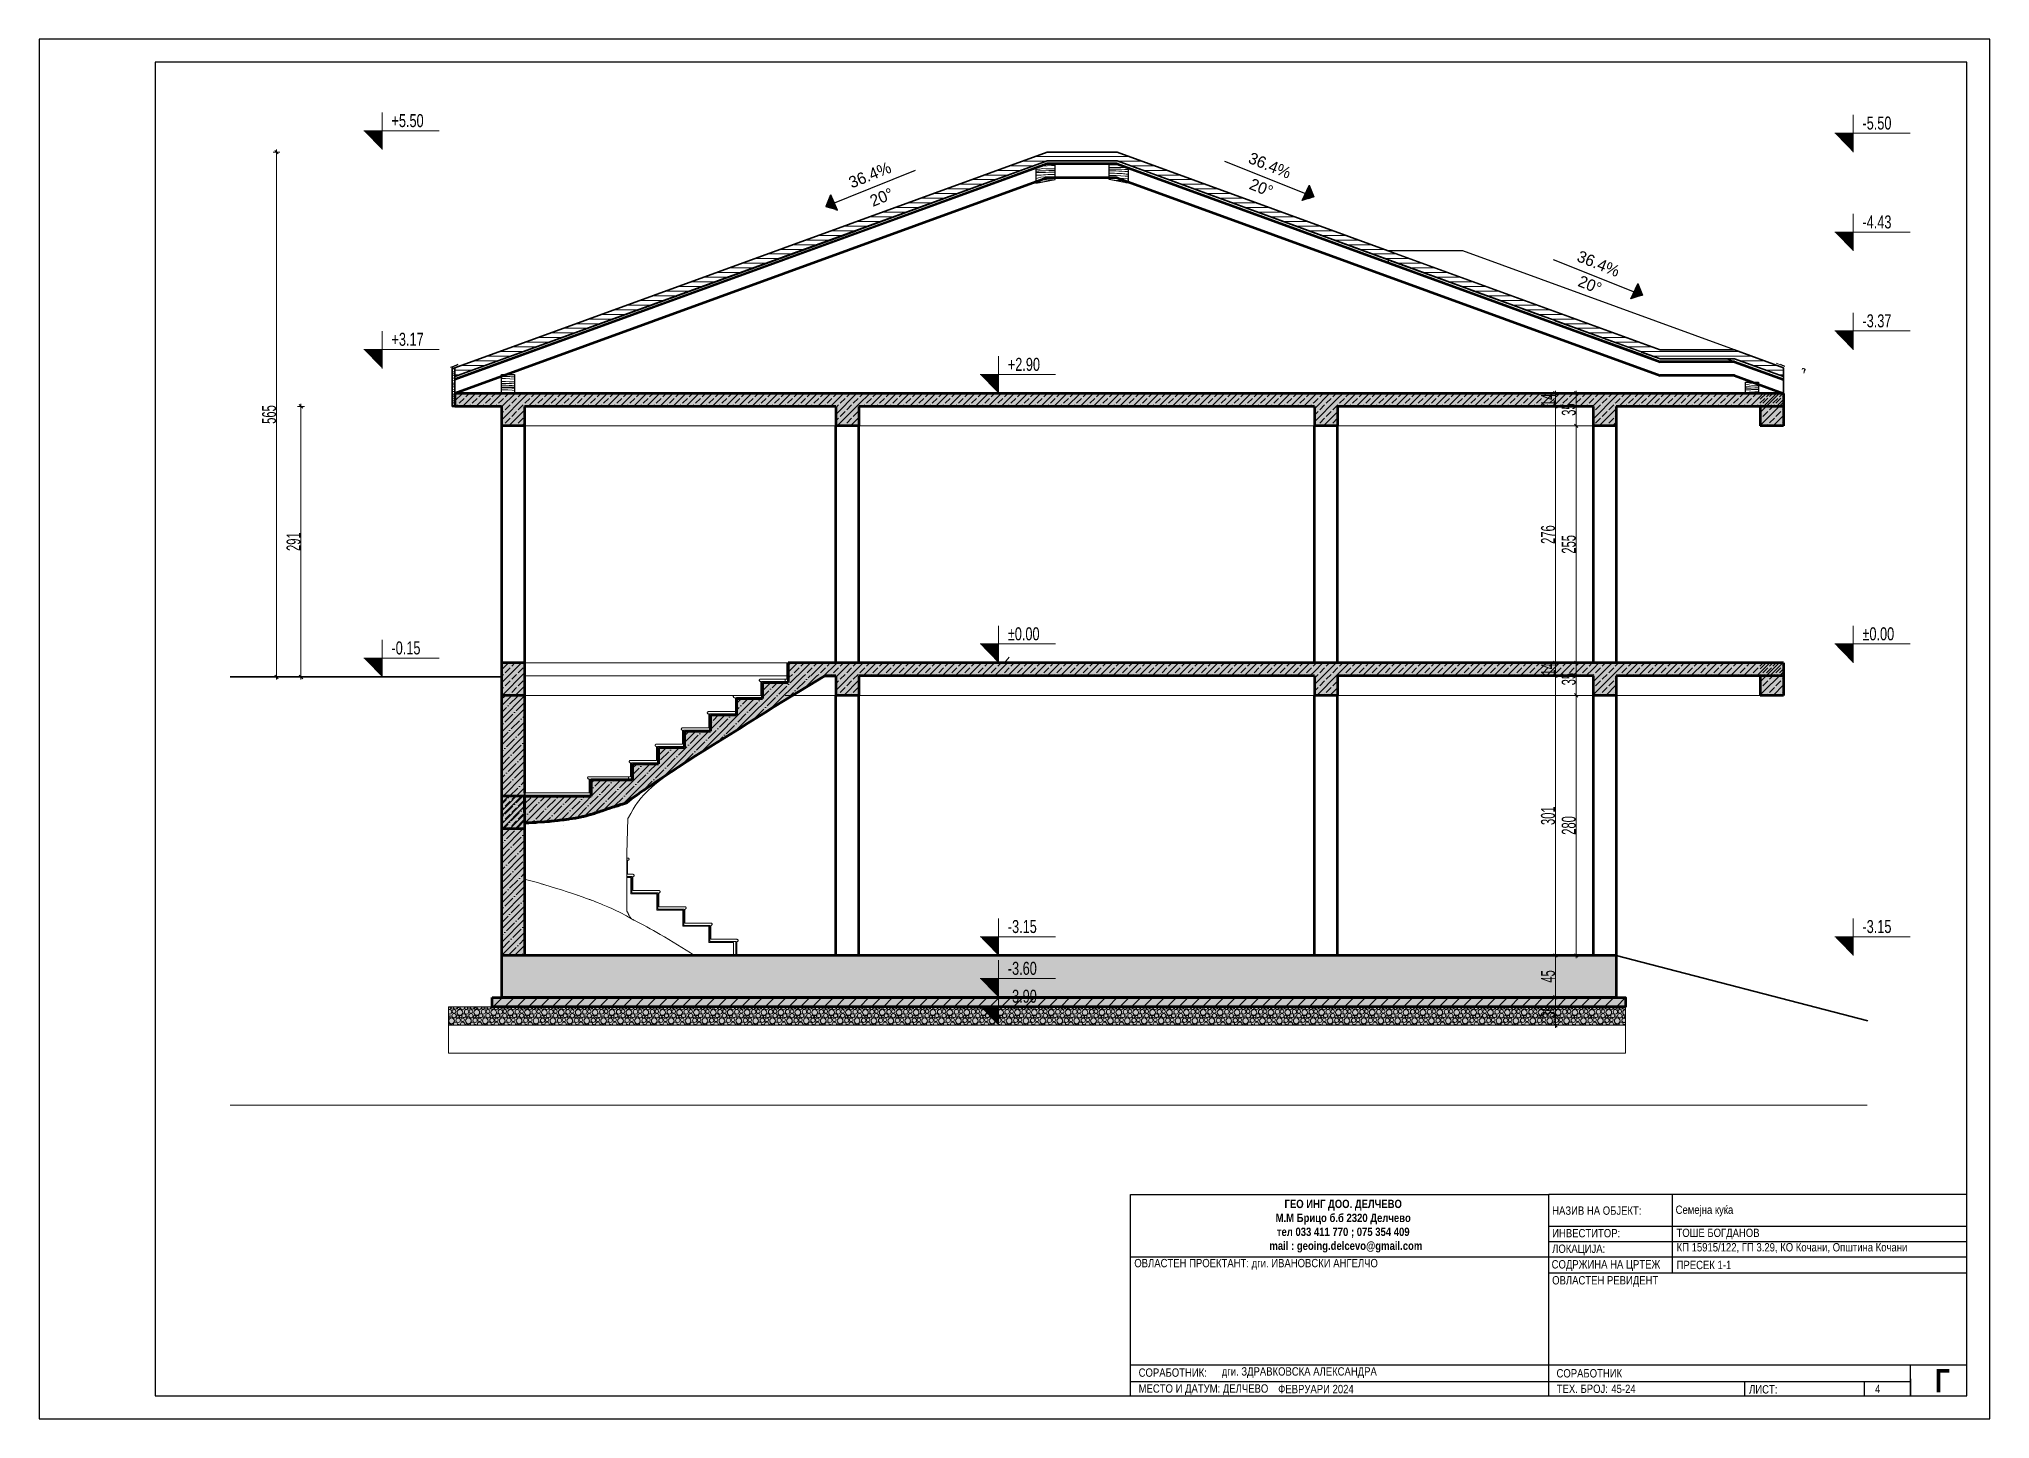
# Model space of a CAD drawing. Extents: x 1230 to 178568, y -18317 to 36108.
# Drawn here: x 133053 to 154053, y -18317 to -3467 of the extents above; entities that cross this region are included whole.
import ezdxf

# ---------------------------------------------------------------- set-up
doc = ezdxf.new("R2010")
doc.units = 0
doc.header["$LTSCALE"] = 5
doc.header["$MEASUREMENT"] = 0
doc.set_wipeout_variables(frame=1)
doc.linetypes.add('- Скирити линии', pattern=[245, 200, -45])
doc.linetypes.add('Wipeout_Contour', pattern=[100000, 0, -100000])
for name, color, linetype in [('1 _ Греди - Основни.Structural - Bearing', 7, 'Continuous'), ('1 _ Плочи - Основни.Structural - Bearing', 7, 'Continuous'), ('4 _ - Фрагмент - Разрез.2D Elements', 7, 'Continuous'), ('4 _ - Фрагмент - Чертежи.2D Elements', 7, 'Continuous'), ('4 _ - Щриховки - Основни.2D Elements', 7, 'Continuous'), ('7 _ - Основни елементи.2D Elements', 7, 'Continuous'), ('A-Fill 2D', 7, 'Continuous'), ('A-Furniture', 7, 'Continuous'), ('A-Slabs', 7, 'Continuous'), ('KEREMIDI', 7, 'Continuous'), ('Structural - Bearing', 7, 'Continuous'), ('Structural - Stair & Railing', 7, 'Continuous')]:
    doc.layers.add(name, color=color, linetype=linetype)
for name, color, linetype, lineweight in [('dimenzija', 7, 'Continuous', 13), ('New_Site & Landscape - Terrain_Pen_No__53', 54, 'Continuous', 25), ('stolboviii', 12, 'Continuous', 40)]:
    doc.layers.add(name, color=color, linetype=linetype, lineweight=lineweight)
doc.styles.add('GENERATED_STYLE_1', font='GOTHIC.TTF')
doc.styles.add('GENERATED_STYLE_4', font='arial.ttf')
doc.styles.add('GENERATED_STYLE_5', font='arialbd.ttf')
doc.styles.add('PLATEIA', font='CGSAPPS.shx', dxfattribs={"width": 0.6})
doc.styles.add('ROM', font='ROMANS.SHX', dxfattribs={"width": 0.7})
doc.dimstyles.new('50', dxfattribs={"dimtxt": 150, "dimasz": 0.5, "dimexe": 0.18, "dimexo": 0.0625, "dimgap": 4, "dimtad": 1, "dimdec": 0, "dimlfac": 0.1, "dimzin": 12, "dimdsep": 46, "dimtxsty": 'PLATEIA', "dimblk": 'A$C321216CB', "dimcen": 0.09, "dimse1": 1, "dimse2": 1, "dimclrd": 256, "dimclrt": 256, "dimadec": 3, "dimazin": 0, "dimtfac": 1, "dimtdec": 0, "dimtix": 1, "dimtmove": 2, "dimatfit": 3, "dimldrblk": 'A$C321216CB', "dimfxl": 1, "dimtolj": 1, "dimtzin": 0, "dimlwd": -1, "dimarcsym": 0})
pattern_1 = [(45, (142913.35, -10180.42), (-70.7107, 70.7107), []), (45, (142877.99, -10145.07), (-70.7107, 70.7107), [75, -25])]
pattern_2 = [(0, (142913.347, -10180.42), (0, 50), [])]

msp = doc.modelspace()

# ---------------------------------------------------------------- texts
at = {"color": 0, "char_height": 140, "attachment_point": 1, "style": 'ROM'}
for s, insert in [('{\\fHelvetica|b0|i0|c0|p1;+5.50}', (136846.5, -4275.1)), ('{\\fHelvetica|b0|i0|c0|p1;-5.50}', (152680, -4301.2)), ('{\\fHelvetica|b0|i0|c0|p1;-4.43}', (152680, -5365.4)), ('{\\fHelvetica|b0|i0|c0|p1;-3.37}', (152680, -6429.6)), ('{\\fHelvetica|b0|i0|c0|p1;+3.17}', (136846.5, -6628.5)), ('{\\fHelvetica|b0|i0|c0|p1;%%P0.00}', (143480.8, -9797.8)), ('{\\fHelvetica|b0|i0|c0|p1;%%P0.00}', (152680, -9797.8)), ('{\\fHelvetica|b0|i0|c0|p1;-0.15}', (136846.5, -9949.5)), ('{\\fHelvetica|b0|i0|c0|p1;-3.15}', (143480.8, -12947.8)), ('{\\fHelvetica|b0|i0|c0|p1;-3.15}', (152680, -12947.8)), ('{\\fHelvetica|b0|i0|c0|p1;-3.60}', (143480.8, -13397.8)), ('{\\fHelvetica|b0|i0|c0|p1;-3.90}', (143480.8, -13697.8))]:
    msp.add_mtext(s, dxfattribs=dict(at, insert=insert))
at = {"layer": '4 _ - Фрагмент - Разрез.2D Elements', "linetype": 'Continuous', "lineweight": 35}
for s, insert, char_height, attachment_point, style in [('\\A1;\\pxqc;{\\fCentury Gothic|b1|i0|c204|p34;\\W0.85;ГЕО ИНГ ДОО. ДЕЛЧЕВО\\PМ.М Брицо б.б 2320 Делчево \\Pтел 033 411 770 ; 075 354 409 \\P  mail : geoing.delcevo@gmail.com}', (147090.9, -16241.6), 90, 5, 'GENERATED_STYLE_5'), ('\\A1;{\\W0.850000x;\\pql;\\fCentury Gothic|b0|i0|c204|p34;НАЗИВ НА ОБЈЕКТ:}', (149340, -16075.3), 90, 4, 'GENERATED_STYLE_4'), ('\\A1;{\\W0.850000x;\\pql;\\fCentury Gothic|b0|i0|c204|p34;Семејна куќа}', (150669.2, -16079), 90, 4, 'GENERATED_STYLE_4'), ('\\A1;{\\W0.850000x;\\pql;\\fCentury Gothic|b0|i0|c204|p34;ИНВЕСТИТОР:}', (149340, -16318.3), 90, 4, 'GENERATED_STYLE_4'), ('\\A1;{\\W0.850000x;\\pql;\\fCentury Gothic|b0|i0|c204|p34;ТОШЕ БОГДАНОВ}', (150678.4, -16326.9), 90, 4, 'GENERATED_STYLE_4'), ('\\A1;{\\W0.850000x;\\pql;\\fCentury Gothic|b0|i0|c204|p34;ЛОКАЦИЈА:}', (149340, -16498.1), 90, 4, 'GENERATED_STYLE_4'), ('\\A1;{\\fCentury Gothic|b0|i0|c204|p34;\\W0.85;КП 15915\\fCentury Gothic|b0|i0|c0|p34;/122\\fCentury Gothic|b0|i0|c204|p34;, ГП 3.29, КО Кочани, Општина Кочани}', (150679.6, -16477.6), 90, 4, 'GENERATED_STYLE_4'), ('\\A1;\\pxql;{\\fCentury Gothic|b0|i0|c204|p34;\\W0.85;ОВЛАСТЕН ПРОЕКТАНТ: дги. ИВАНОВСКИ АНГЕЛЧО}', (144842.2, -16652.9), 90, 4, 'GENERATED_STYLE_4'), ('\\A1;{\\W0.850000x;\\pql;\\fCentury Gothic|b0|i0|c204|p34;СОДРЖИНА НА ЦРТЕЖ}', (149334.6, -16665.9), 90, 4, 'GENERATED_STYLE_4'), ('\\A1;{\\W0.850000x;\\pql;\\fCentury Gothic|b0|i0|c204|p34;ОВЛАСТЕН РЕВИДЕНТ\\P\\pqc;\\fCentury Gothic|b0|i0|c204|p34;}', (149340, -16837.5), 90, 4, 'GENERATED_STYLE_4'), ('\\A1;{\\fCentury Gothic|b0|i0|c204|p34;\\W0.85;ПРЕСЕК 1-1}', (150679.6, -16660.4), 90, 4, 'GENERATED_STYLE_4'), ('\\A1;{\\W0.850000x;\\pql;\\fCentury Gothic|b0|i0|c204|p34;СОРАБОТНИК:}', (144889, -17818.5), 90, 4, 'GENERATED_STYLE_4'), ('\\A1;\\pxql;{\\fCentury Gothic|b0|i0|c204|p34;\\W0.85;дги. ЗДРАВКОВСКА АЛЕКСАНДРА}', (145783.4, -17818.5), 90, 4, 'GENERATED_STYLE_4'), ('\\A1;{\\W0.850000x;\\pql;\\fCentury Gothic|b0|i0|c204|p34;СОРАБОТНИК}', (149386.8, -17826), 90, 4, 'GENERATED_STYLE_4'), ('\\A1;{\\fCentury Gothic|b1|i0|c204|p34;\\W0.85;Г}', (153458.8, -17905), 250, 4, 'GENERATED_STYLE_5'), ('\\A1;{\\W0.850000x;\\pql;\\fCentury Gothic|b0|i0|c204|p34;МЕСТО И ДАТУМ: ДЕЛЧЕВО}', (144889, -18002.2), 90, 4, 'GENERATED_STYLE_4'), ('\\A1;{\\W0.850000x;\\pql;\\fCentury Gothic|b0|i0|c204|p34;ФЕВРУАРИ 2024\\P\\pql;\\fCentury Gothic|b0|i0|c204|p34;}', (146390.6, -17995.8), 90, 4, 'GENERATED_STYLE_4'), ('\\A1;{\\W0.850000x;\\pql;\\fCentury Gothic|b0|i0|c204|p34;ТЕХ. БРОЈ: }', (149389.5, -17992.7), 90, 4, 'GENERATED_STYLE_4'), ('\\A1;{\\W0.850000x;\\pql;\\fCentury Gothic|b0|i0|c204|p34;45-24\\P\\pql;\\fCentury Gothic|b0|i0|c204|p34;}', (149976.9, -17993.7), 90, 4, 'GENERATED_STYLE_4'), ('\\A1;{\\W0.850000x;\\pql;\\fCentury Gothic|b0|i0|c204|p34;ЛИСТ: }', (151459.6, -17998.9), 90, 4, 'GENERATED_STYLE_4'), ('\\A1;\\pxql;{\\fCentury Gothic|b0|i0|c0|p34;\\W0.85;4}', (152815.8, -17993.7), 90, 4, 'GENERATED_STYLE_4')]:
    msp.add_mtext(s, dxfattribs=dict(at, insert=insert, char_height=char_height, attachment_point=attachment_point, style=style))

# ---------------------------------------------------------------- blocks, each defined once
blk = doc.blocks.new('*X2')
at = {"layer": 'A-Furniture', "color": 253, "linetype": 'Continuous', "lineweight": 15, "ltscale": 0.01}
for centre, radius in [((8852, 14264), 61.2), ((8820, 14349), 20.7), ((8866, 14539), 25.1), ((8906, 14373), 47.3), ((8907, 14467), 38.4), ((8995, 14276), 47.7), ((8985, 14353), 28.6), ((9032, 14446), 61.2), ((9000, 14531), 20.7), ((9049, 14357), 25.1), ((9091, 14285), 38.4), ((9117, 14375), 42.6), ((9175, 14458), 47.7), ((9165, 14535), 28.6), ((9215, 14264), 61.2), ((9184, 14349), 20.7), ((9229, 14539), 25.1), ((9270, 14373), 47.3), ((9271, 14467), 38.4), ((9359, 14276), 47.7), ((9349, 14353), 28.6), ((9395, 14446), 61.2), ((9364, 14531), 20.7), ((9413, 14357), 25.1), ((9455, 14285), 38.4), ((9480, 14375), 42.6), ((9539, 14458), 47.7), ((9529, 14535), 28.6), ((9579, 14264), 61.2), ((9548, 14349), 20.7), ((9593, 14539), 25.1), ((9634, 14373), 47.3), ((9635, 14467), 38.4), ((9723, 14276), 47.7), ((9713, 14353), 28.6), ((9759, 14446), 61.2), ((9728, 14531), 20.7), ((9777, 14357), 25.1), ((9819, 14285), 38.4), ((9844, 14375), 42.6), ((9903, 14458), 47.7), ((9893, 14535), 28.6), ((9943, 14264), 61.2), ((9911, 14349), 20.7), ((9957, 14539), 25.1), ((9998, 14373), 47.3), ((9999, 14467), 38.4), ((10086, 14276), 47.7), ((10077, 14353), 28.6), ((10123, 14446), 61.2), ((10091, 14531), 20.7), ((10140, 14357), 25.1), ((10182, 14285), 38.4), ((10208, 14375), 42.6), ((10266, 14458), 47.7), ((10257, 14535), 28.6), ((10306, 14264), 61.2), ((10275, 14349), 20.7), ((10320, 14539), 25.1), ((10361, 14373), 47.3), ((10362, 14467), 38.4), ((10450, 14276), 47.7), ((10440, 14353), 28.6), ((10486, 14446), 61.2), ((10455, 14531), 20.7), ((10504, 14357), 25.1), ((10546, 14285), 38.4), ((10572, 14375), 42.6), ((10630, 14458), 47.7), ((10620, 14535), 28.6), ((10670, 14264), 61.2), ((10639, 14349), 20.7), ((10684, 14539), 25.1), ((10725, 14373), 47.3), ((10726, 14467), 38.4), ((10814, 14276), 47.7), ((10804, 14353), 28.6), ((10850, 14446), 61.2), ((10819, 14531), 20.7), ((10868, 14357), 25.1), ((10910, 14285), 38.4), ((10935, 14375), 42.6), ((10994, 14458), 47.7), ((10984, 14535), 28.6), ((11034, 14264), 61.2), ((11003, 14349), 20.7), ((11048, 14539), 25.1), ((11089, 14373), 47.3), ((11090, 14467), 38.4), ((11177, 14276), 47.7), ((11168, 14353), 28.6), ((11214, 14446), 61.2), ((11183, 14531), 20.7), ((11232, 14357), 25.1), ((11273, 14285), 38.4), ((11299, 14375), 42.6), ((11357, 14458), 47.7), ((11348, 14535), 28.6), ((11398, 14264), 61.2), ((11366, 14349), 20.7), ((11412, 14539), 25.1), ((11452, 14373), 47.3), ((11453, 14467), 38.4), ((11541, 14276), 47.7), ((11531, 14353), 28.6), ((11578, 14446), 61.2), ((11546, 14531), 20.7), ((11595, 14357), 25.1), ((11637, 14285), 38.4), ((11663, 14375), 42.6), ((11721, 14458), 47.7), ((11711, 14535), 28.6), ((11761, 14264), 61.2), ((11730, 14349), 20.7), ((11775, 14539), 25.1), ((11816, 14373), 47.3), ((11817, 14467), 38.4), ((11905, 14276), 47.7), ((11895, 14353), 28.6), ((11941, 14446), 61.2), ((11910, 14531), 20.7), ((11959, 14357), 25.1), ((12001, 14285), 38.4), ((12026, 14375), 42.6), ((12085, 14458), 47.7), ((12075, 14535), 28.6), ((12125, 14264), 61.2), ((12094, 14349), 20.7), ((12139, 14539), 25.1), ((12180, 14373), 47.3), ((12181, 14467), 38.4), ((12269, 14276), 47.7), ((12259, 14353), 28.6), ((12305, 14446), 61.2), ((12274, 14531), 20.7), ((12323, 14357), 25.1), ((12365, 14285), 38.4), ((12390, 14375), 42.6), ((12449, 14458), 47.7), ((12439, 14535), 28.6), ((12489, 14264), 61.2), ((12457, 14349), 20.7), ((12503, 14539), 25.1), ((12544, 14373), 47.3), ((12545, 14467), 38.4), ((12632, 14276), 47.7), ((12623, 14353), 28.6), ((12669, 14446), 61.2), ((12637, 14531), 20.7), ((12686, 14357), 25.1), ((12728, 14285), 38.4), ((12754, 14375), 42.6), ((12812, 14458), 47.7), ((12803, 14535), 28.6), ((12852, 14264), 61.2), ((12821, 14349), 20.7), ((12866, 14539), 25.1), ((12907, 14373), 47.3), ((12908, 14467), 38.4), ((12996, 14276), 47.7), ((12986, 14353), 28.6), ((13032, 14446), 61.2), ((13001, 14531), 20.7), ((13050, 14357), 25.1), ((13092, 14285), 38.4), ((13117, 14375), 42.6), ((13176, 14458), 47.7), ((13166, 14535), 28.6), ((13216, 14264), 61.2), ((13185, 14349), 20.7), ((13230, 14539), 25.1), ((13271, 14373), 47.3), ((13272, 14467), 38.4), ((13360, 14276), 47.7), ((13350, 14353), 28.6), ((13396, 14446), 61.2), ((13365, 14531), 20.7), ((13414, 14357), 25.1), ((13456, 14285), 38.4), ((13481, 14375), 42.6), ((13540, 14458), 47.7), ((13530, 14535), 28.6), ((13580, 14264), 61.2), ((13549, 14349), 20.7), ((13594, 14539), 25.1), ((13635, 14373), 47.3), ((13636, 14467), 38.4), ((13723, 14276), 47.7), ((13714, 14353), 28.6), ((13760, 14446), 61.2), ((13729, 14531), 20.7), ((13778, 14357), 25.1), ((13819, 14285), 38.4), ((13845, 14375), 42.6), ((13903, 14458), 47.7), ((13894, 14535), 28.6), ((13943, 14264), 61.2), ((13912, 14349), 20.7), ((13958, 14539), 25.1), ((13998, 14373), 47.3), ((13999, 14467), 38.4), ((14087, 14276), 47.7), ((14077, 14353), 28.6), ((14123, 14446), 61.2), ((14092, 14531), 20.7), ((14141, 14357), 25.1), ((14183, 14285), 38.4), ((14209, 14375), 42.6), ((14267, 14458), 47.7), ((14257, 14535), 28.6), ((14307, 14264), 61.2), ((14276, 14349), 20.7), ((14321, 14539), 25.1), ((14362, 14373), 47.3), ((14363, 14467), 38.4), ((14451, 14276), 47.7), ((14441, 14353), 28.6), ((14487, 14446), 61.2), ((14456, 14531), 20.7), ((14505, 14357), 25.1), ((14547, 14285), 38.4), ((14572, 14375), 42.6), ((14631, 14458), 47.7), ((14621, 14535), 28.6), ((14671, 14264), 61.2), ((14640, 14349), 20.7), ((14685, 14539), 25.1), ((14726, 14373), 47.3), ((14727, 14467), 38.4), ((14814, 14276), 47.7), ((14805, 14353), 28.6), ((14851, 14446), 61.2), ((14820, 14531), 20.7), ((14869, 14357), 25.1), ((14911, 14285), 38.4), ((14936, 14375), 42.6), ((14994, 14458), 47.7), ((14985, 14535), 28.6), ((15035, 14264), 61.2), ((15003, 14349), 20.7), ((15049, 14539), 25.1), ((15089, 14373), 47.3), ((15091, 14467), 38.4), ((15178, 14276), 47.7), ((15169, 14353), 28.6), ((15215, 14446), 61.2), ((15183, 14531), 20.7), ((15232, 14357), 25.1), ((15274, 14285), 38.4), ((15300, 14375), 42.6), ((15358, 14458), 47.7), ((15349, 14535), 28.6), ((15398, 14264), 61.2), ((15367, 14349), 20.7), ((15412, 14539), 25.1), ((15453, 14373), 47.3), ((15454, 14467), 38.4), ((15542, 14276), 47.7), ((15532, 14353), 28.6), ((15578, 14446), 61.2), ((15547, 14531), 20.7), ((15596, 14357), 25.1), ((15638, 14285), 38.4), ((15663, 14375), 42.6), ((15722, 14458), 47.7), ((15712, 14535), 28.6), ((15762, 14264), 61.2), ((15731, 14349), 20.7), ((15776, 14539), 25.1), ((15817, 14373), 47.3), ((15818, 14467), 38.4), ((15906, 14276), 47.7), ((15896, 14353), 28.6), ((15942, 14446), 61.2), ((15911, 14531), 20.7), ((15960, 14357), 25.1), ((16002, 14285), 38.4), ((16027, 14375), 42.6), ((16086, 14458), 47.7), ((16076, 14535), 28.6), ((16126, 14264), 61.2), ((16095, 14349), 20.7), ((16140, 14539), 25.1), ((16181, 14373), 47.3), ((16182, 14467), 38.4), ((16269, 14276), 47.7), ((16260, 14353), 28.6), ((16306, 14446), 61.2), ((16275, 14531), 20.7), ((16323, 14357), 25.1), ((16365, 14285), 38.4), ((16391, 14375), 42.6), ((16449, 14458), 47.7), ((16440, 14535), 28.6), ((16489, 14264), 61.2), ((16458, 14349), 20.7), ((16503, 14539), 25.1), ((16544, 14373), 47.3), ((16545, 14467), 38.4), ((16633, 14276), 47.7), ((16623, 14353), 28.6), ((16669, 14446), 61.2), ((16638, 14531), 20.7), ((16687, 14357), 25.1), ((16729, 14285), 38.4), ((16755, 14375), 42.6), ((16813, 14458), 47.7), ((16803, 14535), 28.6), ((16853, 14264), 61.2), ((16822, 14349), 20.7), ((16867, 14539), 25.1), ((16908, 14373), 47.3), ((16909, 14467), 38.4), ((16997, 14276), 47.7), ((16987, 14353), 28.6), ((17033, 14446), 61.2), ((17002, 14531), 20.7), ((17051, 14357), 25.1), ((17093, 14285), 38.4), ((17118, 14375), 42.6), ((17177, 14458), 47.7), ((17167, 14535), 28.6), ((17217, 14264), 61.2), ((17186, 14349), 20.7), ((17231, 14539), 25.1), ((17272, 14373), 47.3), ((17273, 14467), 38.4), ((17360, 14276), 47.7), ((17351, 14353), 28.6), ((17397, 14446), 61.2), ((17366, 14531), 20.7), ((17415, 14357), 25.1), ((17456, 14285), 38.4), ((17482, 14375), 42.6), ((17540, 14458), 47.7), ((17531, 14535), 28.6), ((17581, 14264), 61.2), ((17549, 14349), 20.7), ((17595, 14539), 25.1), ((17635, 14373), 47.3), ((17636, 14467), 38.4), ((17724, 14276), 47.7), ((17714, 14353), 28.6), ((17761, 14446), 61.2), ((17729, 14531), 20.7), ((17778, 14357), 25.1), ((17820, 14285), 38.4), ((17846, 14375), 42.6), ((17904, 14458), 47.7), ((17894, 14535), 28.6), ((17944, 14264), 61.2), ((17913, 14349), 20.7), ((17958, 14539), 25.1), ((17999, 14373), 47.3), ((18000, 14467), 38.4), ((18088, 14276), 47.7), ((18078, 14353), 28.6), ((18124, 14446), 61.2), ((18093, 14531), 20.7), ((18142, 14357), 25.1), ((18184, 14285), 38.4), ((18209, 14375), 42.6), ((18268, 14458), 47.7), ((18258, 14535), 28.6), ((18308, 14264), 61.2), ((18277, 14349), 20.7), ((18322, 14539), 25.1), ((18363, 14373), 47.3), ((18364, 14467), 38.4), ((18452, 14276), 47.7), ((18442, 14353), 28.6), ((18488, 14446), 61.2), ((18457, 14531), 20.7), ((18506, 14357), 25.1), ((18548, 14285), 38.4), ((18573, 14375), 42.6), ((18632, 14458), 47.7), ((18622, 14535), 28.6), ((18672, 14264), 61.2), ((18640, 14349), 20.7), ((18686, 14539), 25.1), ((18727, 14373), 47.3), ((18728, 14467), 38.4), ((18815, 14276), 47.7), ((18806, 14353), 28.6), ((18852, 14446), 61.2), ((18820, 14531), 20.7), ((18869, 14357), 25.1), ((18911, 14285), 38.4), ((18937, 14375), 42.6), ((18995, 14458), 47.7), ((18986, 14535), 28.6), ((19035, 14264), 61.2), ((19004, 14349), 20.7), ((19049, 14539), 25.1), ((19090, 14373), 47.3), ((19091, 14467), 38.4), ((19179, 14276), 47.7), ((19169, 14353), 28.6), ((19215, 14446), 61.2), ((19184, 14531), 20.7), ((19233, 14357), 25.1), ((19275, 14285), 38.4), ((19301, 14375), 42.6), ((19359, 14458), 47.7), ((19349, 14535), 28.6), ((19399, 14264), 61.2), ((19368, 14349), 20.7), ((19413, 14539), 25.1), ((19454, 14373), 47.3), ((19455, 14467), 38.4), ((19543, 14276), 47.7), ((19533, 14353), 28.6), ((19579, 14446), 61.2), ((19548, 14531), 20.7), ((19597, 14357), 25.1), ((19639, 14285), 38.4), ((19664, 14375), 42.6), ((19723, 14458), 47.7), ((19713, 14535), 28.6), ((19763, 14264), 61.2), ((19732, 14349), 20.7), ((19777, 14539), 25.1), ((19818, 14373), 47.3), ((19819, 14467), 38.4), ((19906, 14276), 47.7), ((19897, 14353), 28.6), ((19943, 14446), 61.2), ((19912, 14531), 20.7), ((19961, 14357), 25.1), ((20002, 14285), 38.4), ((20028, 14375), 42.6), ((20086, 14458), 47.7), ((20077, 14535), 28.6), ((20127, 14264), 61.2), ((20095, 14349), 20.7), ((20141, 14539), 25.1), ((20181, 14373), 47.3), ((20182, 14467), 38.4), ((20270, 14276), 47.7), ((20260, 14353), 28.6), ((20307, 14446), 61.2), ((20275, 14531), 20.7), ((20324, 14357), 25.1), ((20366, 14285), 38.4), ((20392, 14375), 42.6), ((20450, 14458), 47.7), ((20440, 14535), 28.6), ((20490, 14264), 61.2), ((20459, 14349), 20.7), ((20504, 14539), 25.1), ((20545, 14373), 47.3), ((20546, 14467), 38.4), ((20634, 14276), 47.7), ((20624, 14353), 28.6), ((20670, 14446), 61.2), ((20639, 14531), 20.7), ((20688, 14357), 25.1), ((20730, 14285), 38.4), ((20755, 14375), 42.6), ((20814, 14458), 47.7), ((20804, 14535), 28.6), ((20854, 14264), 61.2), ((20823, 14349), 20.7), ((20868, 14539), 25.1), ((20909, 14373), 47.3), ((20910, 14467), 38.4), ((20998, 14276), 47.7), ((20988, 14353), 28.6), ((21034, 14446), 61.2), ((21003, 14531), 20.7), ((21052, 14357), 25.1), ((21094, 14285), 38.4), ((21119, 14375), 42.6), ((21178, 14458), 47.7), ((21168, 14535), 28.6), ((21218, 14264), 61.2), ((21186, 14349), 20.7), ((21232, 14539), 25.1), ((21273, 14373), 47.3), ((21274, 14467), 38.4), ((21361, 14276), 47.7), ((21352, 14353), 28.6), ((21398, 14446), 61.2), ((21366, 14531), 20.7), ((21415, 14357), 25.1), ((21457, 14285), 38.4), ((21483, 14375), 42.6), ((21541, 14458), 47.7), ((21532, 14535), 28.6), ((21581, 14264), 61.2), ((21550, 14349), 20.7), ((21595, 14539), 25.1), ((21636, 14373), 47.3), ((21637, 14467), 38.4), ((21725, 14276), 47.7), ((21715, 14353), 28.6), ((21761, 14446), 61.2), ((21730, 14531), 20.7), ((21779, 14357), 25.1), ((21821, 14285), 38.4), ((21846, 14375), 42.6), ((21905, 14458), 47.7), ((21895, 14535), 28.6), ((21945, 14264), 61.2), ((21914, 14349), 20.7), ((21959, 14539), 25.1), ((22000, 14373), 47.3), ((22001, 14467), 38.4), ((22089, 14276), 47.7), ((22079, 14353), 28.6), ((22125, 14446), 61.2), ((22094, 14531), 20.7), ((22143, 14357), 25.1), ((22185, 14285), 38.4), ((22210, 14375), 42.6), ((22269, 14458), 47.7), ((22259, 14535), 28.6), ((22309, 14264), 61.2), ((22278, 14349), 20.7), ((22323, 14539), 25.1), ((22364, 14373), 47.3), ((22365, 14467), 38.4), ((22452, 14276), 47.7), ((22443, 14353), 28.6), ((22489, 14446), 61.2), ((22458, 14531), 20.7), ((22506, 14357), 25.1), ((22548, 14285), 38.4), ((22574, 14375), 42.6), ((22632, 14458), 47.7), ((22623, 14535), 28.6), ((22672, 14264), 61.2), ((22641, 14349), 20.7), ((22686, 14539), 25.1), ((22727, 14373), 47.3), ((22728, 14467), 38.4), ((22816, 14276), 47.7), ((22806, 14353), 28.6), ((22852, 14446), 61.2), ((22821, 14531), 20.7), ((22870, 14357), 25.1), ((22912, 14285), 38.4), ((22938, 14375), 42.6), ((22996, 14458), 47.7), ((22986, 14535), 28.6), ((23036, 14264), 61.2), ((23005, 14349), 20.7), ((23050, 14539), 25.1), ((23091, 14373), 47.3), ((23092, 14467), 38.4), ((23180, 14276), 47.7), ((23170, 14353), 28.6), ((23216, 14446), 61.2), ((23185, 14531), 20.7), ((23234, 14357), 25.1), ((23276, 14285), 38.4), ((23301, 14375), 42.6), ((23360, 14458), 47.7), ((23350, 14535), 28.6), ((23400, 14264), 61.2), ((23369, 14349), 20.7), ((23414, 14539), 25.1), ((23455, 14373), 47.3), ((23456, 14467), 38.4), ((23543, 14276), 47.7), ((23534, 14353), 28.6), ((23580, 14446), 61.2), ((23549, 14531), 20.7), ((23598, 14357), 25.1), ((23639, 14285), 38.4), ((23665, 14375), 42.6), ((23723, 14458), 47.7), ((23714, 14535), 28.6), ((23764, 14264), 61.2), ((23732, 14349), 20.7), ((23778, 14539), 25.1), ((23818, 14373), 47.3), ((23819, 14467), 38.4), ((23907, 14276), 47.7), ((23898, 14353), 28.6), ((23944, 14446), 61.2), ((23912, 14531), 20.7), ((23961, 14357), 25.1), ((24003, 14285), 38.4), ((24029, 14375), 42.6), ((24087, 14458), 47.7), ((24078, 14535), 28.6), ((24127, 14264), 61.2), ((24096, 14349), 20.7), ((24141, 14539), 25.1), ((24182, 14373), 47.3), ((24183, 14467), 38.4), ((24271, 14276), 47.7), ((24261, 14353), 28.6), ((24307, 14446), 61.2), ((24276, 14531), 20.7), ((24325, 14357), 25.1), ((24367, 14285), 38.4), ((24392, 14375), 42.6), ((24451, 14458), 47.7), ((24441, 14535), 28.6), ((24491, 14264), 61.2), ((24460, 14349), 20.7), ((24505, 14539), 25.1), ((24546, 14373), 47.3), ((24547, 14467), 38.4), ((24635, 14276), 47.7), ((24625, 14353), 28.6), ((24671, 14446), 61.2), ((24640, 14531), 20.7), ((24689, 14357), 25.1), ((24731, 14285), 38.4), ((24756, 14375), 42.6), ((24815, 14458), 47.7), ((24805, 14535), 28.6), ((24855, 14264), 61.2), ((24823, 14349), 20.7), ((24869, 14539), 25.1), ((24910, 14373), 47.3), ((24911, 14467), 38.4), ((24998, 14276), 47.7), ((24989, 14353), 28.6), ((25035, 14446), 61.2), ((25003, 14531), 20.7), ((25052, 14357), 25.1), ((25094, 14285), 38.4), ((25120, 14375), 42.6), ((25178, 14458), 47.7), ((25169, 14535), 28.6), ((25218, 14264), 61.2), ((25187, 14349), 20.7), ((25232, 14539), 25.1), ((25273, 14373), 47.3), ((25274, 14467), 38.4), ((25362, 14276), 47.7), ((25352, 14353), 28.6), ((25398, 14446), 61.2), ((25367, 14531), 20.7), ((25416, 14357), 25.1), ((25458, 14285), 38.4), ((25484, 14375), 42.6), ((25542, 14458), 47.7), ((25532, 14535), 28.6), ((25582, 14264), 61.2), ((25551, 14349), 20.7), ((25596, 14539), 25.1), ((25637, 14373), 47.3), ((25638, 14467), 38.4), ((25726, 14276), 47.7), ((25716, 14353), 28.6), ((25762, 14446), 61.2), ((25731, 14531), 20.7), ((25780, 14357), 25.1), ((25822, 14285), 38.4), ((25847, 14375), 42.6), ((25906, 14458), 47.7), ((25896, 14535), 28.6), ((25946, 14264), 61.2), ((25915, 14349), 20.7), ((25960, 14539), 25.1), ((26001, 14373), 47.3), ((26002, 14467), 38.4), ((26089, 14276), 47.7), ((26080, 14353), 28.6), ((26126, 14446), 61.2), ((26095, 14531), 20.7), ((26144, 14357), 25.1), ((26185, 14285), 38.4), ((26211, 14375), 42.6), ((26269, 14458), 47.7), ((26260, 14535), 28.6), ((26310, 14264), 61.2), ((26278, 14349), 20.7), ((26324, 14539), 25.1), ((26364, 14373), 47.3), ((26365, 14467), 38.4), ((26453, 14276), 47.7), ((26443, 14353), 28.6), ((26490, 14446), 61.2), ((26458, 14531), 20.7), ((26507, 14357), 25.1), ((26549, 14285), 38.4), ((26575, 14375), 42.6), ((26633, 14458), 47.7), ((26623, 14535), 28.6), ((26673, 14264), 61.2), ((26642, 14349), 20.7), ((26687, 14539), 25.1), ((26728, 14373), 47.3), ((26729, 14467), 38.4), ((26817, 14276), 47.7), ((26807, 14353), 28.6), ((26853, 14446), 61.2), ((26822, 14531), 20.7), ((26871, 14357), 25.1), ((26913, 14285), 38.4), ((26938, 14375), 42.6), ((26997, 14458), 47.7), ((26987, 14535), 28.6), ((27037, 14264), 61.2), ((27006, 14349), 20.7), ((27051, 14539), 25.1), ((27092, 14373), 47.3), ((27093, 14467), 38.4), ((27181, 14276), 47.7), ((27171, 14353), 28.6), ((27217, 14446), 61.2), ((27186, 14531), 20.7), ((27235, 14357), 25.1), ((27277, 14285), 38.4), ((27302, 14375), 42.6), ((27361, 14458), 47.7), ((27351, 14535), 28.6), ((27401, 14264), 61.2), ((27369, 14349), 20.7), ((27415, 14539), 25.1), ((27456, 14373), 47.3), ((27457, 14467), 38.4), ((27544, 14276), 47.7), ((27535, 14353), 28.6), ((27581, 14446), 61.2), ((27549, 14531), 20.7), ((27598, 14357), 25.1), ((27640, 14285), 38.4), ((27666, 14375), 42.6), ((27724, 14458), 47.7), ((27715, 14535), 28.6), ((27764, 14264), 61.2), ((27733, 14349), 20.7), ((27778, 14539), 25.1), ((27819, 14373), 47.3), ((27820, 14467), 38.4), ((27908, 14276), 47.7), ((27898, 14353), 28.6), ((27944, 14446), 61.2), ((27913, 14531), 20.7), ((27962, 14357), 25.1), ((28004, 14285), 38.4), ((28029, 14375), 42.6), ((28088, 14458), 47.7), ((28078, 14535), 28.6), ((28128, 14264), 61.2), ((28097, 14349), 20.7), ((28142, 14539), 25.1), ((28183, 14373), 47.3), ((28184, 14467), 38.4), ((28272, 14276), 47.7), ((28262, 14353), 28.6), ((28308, 14446), 61.2), ((28277, 14531), 20.7), ((28326, 14357), 25.1), ((28368, 14285), 38.4), ((28393, 14375), 42.6), ((28452, 14458), 47.7), ((28442, 14535), 28.6), ((28492, 14264), 61.2), ((28461, 14349), 20.7), ((28506, 14539), 25.1), ((28547, 14373), 47.3), ((28548, 14467), 38.4), ((28635, 14276), 47.7), ((28626, 14353), 28.6), ((28672, 14446), 61.2), ((28641, 14531), 20.7), ((28690, 14357), 25.1), ((28731, 14285), 38.4), ((28757, 14375), 42.6), ((28815, 14458), 47.7), ((28806, 14535), 28.6), ((28856, 14264), 61.2), ((28824, 14349), 20.7), ((28870, 14539), 25.1), ((28910, 14373), 47.3), ((28911, 14467), 38.4), ((28999, 14276), 47.7), ((28989, 14353), 28.6), ((29036, 14446), 61.2), ((29004, 14531), 20.7), ((29053, 14357), 25.1), ((29095, 14285), 38.4), ((29121, 14375), 42.6), ((29179, 14458), 47.7), ((29169, 14535), 28.6), ((29219, 14264), 61.2), ((29188, 14349), 20.7), ((29233, 14539), 25.1), ((29274, 14373), 47.3), ((29275, 14467), 38.4), ((29363, 14276), 47.7), ((29353, 14353), 28.6), ((29399, 14446), 61.2), ((29368, 14531), 20.7), ((29417, 14357), 25.1), ((29459, 14285), 38.4), ((29484, 14375), 42.6), ((29543, 14458), 47.7), ((29533, 14535), 28.6), ((29583, 14264), 61.2), ((29552, 14349), 20.7), ((29597, 14539), 25.1), ((29638, 14373), 47.3), ((29639, 14467), 38.4), ((29726, 14276), 47.7), ((29717, 14353), 28.6), ((29763, 14446), 61.2), ((29732, 14531), 20.7), ((29781, 14357), 25.1), ((29823, 14285), 38.4), ((29848, 14375), 42.6), ((29906, 14458), 47.7), ((29897, 14535), 28.6), ((29947, 14264), 61.2), ((29915, 14349), 20.7), ((29961, 14539), 25.1), ((30002, 14373), 47.3), ((30003, 14467), 38.4), ((30090, 14276), 47.7), ((30081, 14353), 28.6), ((30127, 14446), 61.2), ((30095, 14531), 20.7), ((30144, 14357), 25.1), ((30186, 14285), 38.4), ((30212, 14375), 42.6), ((30270, 14458), 47.7), ((30261, 14535), 28.6), ((30310, 14264), 61.2), ((30279, 14349), 20.7), ((30324, 14539), 25.1), ((30365, 14373), 47.3), ((30366, 14467), 38.4), ((30454, 14276), 47.7), ((30444, 14353), 28.6), ((30490, 14446), 61.2), ((30459, 14531), 20.7), ((30508, 14357), 25.1), ((30550, 14285), 38.4), ((30575, 14375), 42.6), ((30634, 14458), 47.7), ((30624, 14535), 28.6), ((30674, 14264), 61.2), ((30643, 14349), 20.7), ((30688, 14539), 25.1), ((30729, 14373), 47.3), ((30730, 14467), 38.4), ((30818, 14276), 47.7), ((30808, 14353), 28.6), ((30854, 14446), 61.2), ((30823, 14531), 20.7), ((30872, 14357), 25.1), ((30914, 14285), 38.4), ((30939, 14375), 42.6), ((30998, 14458), 47.7), ((30988, 14535), 28.6), ((31038, 14264), 61.2), ((31007, 14349), 20.7), ((31052, 14539), 25.1), ((31093, 14373), 47.3), ((31094, 14467), 38.4), ((31181, 14276), 47.7), ((31172, 14353), 28.6), ((31218, 14446), 61.2), ((31187, 14531), 20.7), ((31235, 14357), 25.1), ((31277, 14285), 38.4), ((31303, 14375), 42.6), ((31361, 14458), 47.7), ((31352, 14535), 28.6), ((31401, 14264), 61.2), ((31370, 14349), 20.7), ((31415, 14539), 25.1), ((31456, 14373), 47.3), ((31457, 14467), 38.4), ((31545, 14276), 47.7), ((31535, 14353), 28.6), ((31581, 14446), 61.2), ((31550, 14531), 20.7), ((31599, 14357), 25.1), ((31641, 14285), 38.4), ((31667, 14375), 42.6), ((31725, 14458), 47.7), ((31715, 14535), 28.6), ((31765, 14264), 61.2), ((31734, 14349), 20.7), ((31779, 14539), 25.1), ((31820, 14373), 47.3), ((31821, 14467), 38.4), ((31909, 14276), 47.7), ((31899, 14353), 28.6), ((31945, 14446), 61.2), ((31914, 14531), 20.7), ((31963, 14357), 25.1), ((32005, 14285), 38.4), ((32030, 14375), 42.6), ((32089, 14458), 47.7), ((32079, 14535), 28.6), ((32129, 14264), 61.2), ((32098, 14349), 20.7), ((32143, 14539), 25.1), ((32184, 14373), 47.3), ((32185, 14467), 38.4), ((32272, 14276), 47.7), ((32263, 14353), 28.6), ((32309, 14446), 61.2), ((32278, 14531), 20.7), ((32327, 14357), 25.1), ((32368, 14285), 38.4), ((32394, 14375), 42.6), ((32452, 14458), 47.7), ((32443, 14535), 28.6), ((32493, 14264), 61.2), ((32461, 14349), 20.7), ((32507, 14539), 25.1), ((32547, 14373), 47.3), ((32548, 14467), 38.4), ((32636, 14276), 47.7), ((32626, 14353), 28.6), ((32673, 14446), 61.2), ((32641, 14531), 20.7), ((32690, 14357), 25.1), ((32732, 14285), 38.4), ((32758, 14375), 42.6), ((32816, 14458), 47.7), ((32806, 14535), 28.6), ((32856, 14264), 61.2), ((32825, 14349), 20.7), ((32870, 14539), 25.1), ((32911, 14373), 47.3), ((32912, 14467), 38.4), ((33000, 14276), 47.7), ((32990, 14353), 28.6), ((33036, 14446), 61.2), ((33005, 14531), 20.7), ((33054, 14357), 25.1), ((33096, 14285), 38.4), ((33121, 14375), 42.6), ((33180, 14458), 47.7), ((33170, 14535), 28.6), ((33220, 14264), 61.2), ((33189, 14349), 20.7), ((33234, 14539), 25.1), ((33275, 14373), 47.3), ((33276, 14467), 38.4), ((33364, 14276), 47.7), ((33354, 14353), 28.6), ((33400, 14446), 61.2), ((33369, 14531), 20.7), ((33418, 14357), 25.1), ((33460, 14285), 38.4), ((33485, 14375), 42.6), ((33544, 14458), 47.7), ((33534, 14535), 28.6), ((33584, 14264), 61.2), ((33552, 14349), 20.7), ((33598, 14539), 25.1), ((33639, 14373), 47.3), ((33640, 14467), 38.4), ((33727, 14276), 47.7), ((33718, 14353), 28.6), ((33764, 14446), 61.2), ((33732, 14531), 20.7), ((33781, 14357), 25.1), ((33823, 14285), 38.4), ((33849, 14375), 42.6), ((33907, 14458), 47.7), ((33898, 14535), 28.6), ((33947, 14264), 61.2), ((33916, 14349), 20.7), ((33961, 14539), 25.1), ((34002, 14373), 47.3), ((34003, 14467), 38.4), ((34081, 14353), 28.6), ((34096, 14531), 20.7)]:
    blk.add_circle(centre, radius, dxfattribs=at)
for centre, radius, start, end in [((8802, 14535), 28.6, 236.4487, 123.5513), ((8811, 14458), 47.7, 237.7414, 122.2586), ((8753, 14375), 42.6, 320.8511, 39.1489), ((8848, 14628), 61.2, 254.3338, 285.6662), ((8933, 14557), 42.6, 163.6472, 16.3528), ((9086, 14555), 47.3, 162.599, 17.401), ((9212, 14628), 61.2, 254.3338, 285.6662), ((9297, 14557), 42.6, 163.6472, 16.3528), ((9450, 14555), 47.3, 162.599, 17.401), ((9575, 14628), 61.2, 254.3338, 285.6662), ((9660, 14557), 42.6, 163.6472, 16.3528), ((9814, 14555), 47.3, 162.599, 17.401), ((9939, 14628), 61.2, 254.3338, 285.6662), ((10024, 14557), 42.6, 163.6472, 16.3528), ((10178, 14555), 47.3, 162.599, 17.401), ((10303, 14628), 61.2, 254.3338, 285.6662), ((10388, 14557), 42.6, 163.6472, 16.3528), ((10541, 14555), 47.3, 162.599, 17.401), ((10666, 14628), 61.2, 254.3338, 285.6662), ((10752, 14557), 42.6, 163.6472, 16.3528), ((10905, 14555), 47.3, 162.599, 17.401), ((11030, 14628), 61.2, 254.3338, 285.6662), ((11115, 14557), 42.6, 163.6472, 16.3528), ((11269, 14555), 47.3, 162.599, 17.401), ((11394, 14628), 61.2, 254.3338, 285.6662), ((11479, 14557), 42.6, 163.6472, 16.3528), ((11632, 14555), 47.3, 162.599, 17.401), ((11758, 14628), 61.2, 254.3338, 285.6662), ((11843, 14557), 42.6, 163.6472, 16.3528), ((11996, 14555), 47.3, 162.599, 17.401), ((12121, 14628), 61.2, 254.3338, 285.6662), ((12206, 14557), 42.6, 163.6472, 16.3528), ((12360, 14555), 47.3, 162.599, 17.401), ((12485, 14628), 61.2, 254.3338, 285.6662), ((12570, 14557), 42.6, 163.6472, 16.3528), ((12724, 14555), 47.3, 162.599, 17.401), ((12849, 14628), 61.2, 254.3338, 285.6662), ((12934, 14557), 42.6, 163.6472, 16.3528), ((13087, 14555), 47.3, 162.599, 17.401), ((13212, 14628), 61.2, 254.3338, 285.6662), ((13297, 14557), 42.6, 163.6472, 16.3528), ((13451, 14555), 47.3, 162.599, 17.401), ((13576, 14628), 61.2, 254.3338, 285.6662), ((13661, 14557), 42.6, 163.6472, 16.3528), ((13815, 14555), 47.3, 162.599, 17.401), ((13940, 14628), 61.2, 254.3338, 285.6662), ((14025, 14557), 42.6, 163.6472, 16.3528), ((14178, 14555), 47.3, 162.599, 17.401), ((14303, 14628), 61.2, 254.3338, 285.6662), ((14389, 14557), 42.6, 163.6472, 16.3528), ((14542, 14555), 47.3, 162.599, 17.401), ((14667, 14628), 61.2, 254.3338, 285.6662), ((14752, 14557), 42.6, 163.6472, 16.3528), ((14906, 14555), 47.3, 162.599, 17.401), ((15031, 14628), 61.2, 254.3338, 285.6662), ((15116, 14557), 42.6, 163.6472, 16.3528), ((15269, 14555), 47.3, 162.599, 17.401), ((15395, 14628), 61.2, 254.3338, 285.6662), ((15480, 14557), 42.6, 163.6472, 16.3528), ((15633, 14555), 47.3, 162.599, 17.401), ((15758, 14628), 61.2, 254.3338, 285.6662), ((15843, 14557), 42.6, 163.6472, 16.3528), ((15997, 14555), 47.3, 162.599, 17.401), ((16122, 14628), 61.2, 254.3338, 285.6662), ((16207, 14557), 42.6, 163.6472, 16.3528), ((16361, 14555), 47.3, 162.599, 17.401), ((16486, 14628), 61.2, 254.3338, 285.6662), ((16571, 14557), 42.6, 163.6472, 16.3528), ((16724, 14555), 47.3, 162.599, 17.401), ((16849, 14628), 61.2, 254.3338, 285.6662), ((16935, 14557), 42.6, 163.6472, 16.3528), ((17088, 14555), 47.3, 162.599, 17.401), ((17213, 14628), 61.2, 254.3338, 285.6662), ((17298, 14557), 42.6, 163.6472, 16.3528), ((17452, 14555), 47.3, 162.599, 17.401), ((17577, 14628), 61.2, 254.3338, 285.6662), ((17662, 14557), 42.6, 163.6472, 16.3528), ((17815, 14555), 47.3, 162.599, 17.401), ((17941, 14628), 61.2, 254.3338, 285.6662), ((18026, 14557), 42.6, 163.6472, 16.3528), ((18179, 14555), 47.3, 162.599, 17.401), ((18304, 14628), 61.2, 254.3338, 285.6662), ((18389, 14557), 42.6, 163.6472, 16.3528), ((18543, 14555), 47.3, 162.599, 17.401), ((18668, 14628), 61.2, 254.3338, 285.6662), ((18753, 14557), 42.6, 163.6472, 16.3528), ((18907, 14555), 47.3, 162.599, 17.401), ((19032, 14628), 61.2, 254.3338, 285.6662), ((19117, 14557), 42.6, 163.6472, 16.3528), ((19270, 14555), 47.3, 162.599, 17.401), ((19395, 14628), 61.2, 254.3338, 285.6662), ((19481, 14557), 42.6, 163.6472, 16.3528), ((19634, 14555), 47.3, 162.599, 17.401), ((19759, 14628), 61.2, 254.3338, 285.6662), ((19844, 14557), 42.6, 163.6472, 16.3528), ((19998, 14555), 47.3, 162.599, 17.401), ((20123, 14628), 61.2, 254.3338, 285.6662), ((20208, 14557), 42.6, 163.6472, 16.3528), ((20361, 14555), 47.3, 162.599, 17.401), ((20487, 14628), 61.2, 254.3338, 285.6662), ((20572, 14557), 42.6, 163.6472, 16.3528), ((20725, 14555), 47.3, 162.599, 17.401), ((20850, 14628), 61.2, 254.3338, 285.6662), ((20935, 14557), 42.6, 163.6472, 16.3528), ((21089, 14555), 47.3, 162.599, 17.401), ((21214, 14628), 61.2, 254.3338, 285.6662), ((21299, 14557), 42.6, 163.6472, 16.3528), ((21453, 14555), 47.3, 162.599, 17.401), ((21578, 14628), 61.2, 254.3338, 285.6662), ((21663, 14557), 42.6, 163.6472, 16.3528), ((21816, 14555), 47.3, 162.599, 17.401), ((21941, 14628), 61.2, 254.3338, 285.6662), ((22026, 14557), 42.6, 163.6472, 16.3528), ((22180, 14555), 47.3, 162.599, 17.401), ((22305, 14628), 61.2, 254.3338, 285.6662), ((22390, 14557), 42.6, 163.6472, 16.3528), ((22544, 14555), 47.3, 162.599, 17.401), ((22669, 14628), 61.2, 254.3338, 285.6662), ((22754, 14557), 42.6, 163.6472, 16.3528), ((22907, 14555), 47.3, 162.599, 17.401), ((23032, 14628), 61.2, 254.3338, 285.6662), ((23118, 14557), 42.6, 163.6472, 16.3528), ((23271, 14555), 47.3, 162.599, 17.401), ((23396, 14628), 61.2, 254.3338, 285.6662), ((23481, 14557), 42.6, 163.6472, 16.3528), ((23635, 14555), 47.3, 162.599, 17.401), ((23760, 14628), 61.2, 254.3338, 285.6662), ((23845, 14557), 42.6, 163.6472, 16.3528), ((23998, 14555), 47.3, 162.599, 17.401), ((24124, 14628), 61.2, 254.3338, 285.6662), ((24209, 14557), 42.6, 163.6472, 16.3528), ((24362, 14555), 47.3, 162.599, 17.401), ((24487, 14628), 61.2, 254.3338, 285.6662), ((24572, 14557), 42.6, 163.6472, 16.3528), ((24726, 14555), 47.3, 162.599, 17.401), ((24851, 14628), 61.2, 254.3338, 285.6662), ((24936, 14557), 42.6, 163.6472, 16.3528), ((25090, 14555), 47.3, 162.599, 17.401), ((25215, 14628), 61.2, 254.3338, 285.6662), ((25300, 14557), 42.6, 163.6472, 16.3528), ((25453, 14555), 47.3, 162.599, 17.401), ((25578, 14628), 61.2, 254.3338, 285.6662), ((25664, 14557), 42.6, 163.6472, 16.3528), ((25817, 14555), 47.3, 162.599, 17.401), ((25942, 14628), 61.2, 254.3338, 285.6662), ((26027, 14557), 42.6, 163.6472, 16.3528), ((26181, 14555), 47.3, 162.599, 17.401), ((26306, 14628), 61.2, 254.3338, 285.6662), ((26391, 14557), 42.6, 163.6472, 16.3528), ((26544, 14555), 47.3, 162.599, 17.401), ((26670, 14628), 61.2, 254.3338, 285.6662), ((26755, 14557), 42.6, 163.6472, 16.3528), ((26908, 14555), 47.3, 162.599, 17.401), ((27033, 14628), 61.2, 254.3338, 285.6662), ((27118, 14557), 42.6, 163.6472, 16.3528), ((27272, 14555), 47.3, 162.599, 17.401), ((27397, 14628), 61.2, 254.3338, 285.6662), ((27482, 14557), 42.6, 163.6472, 16.3528), ((27636, 14555), 47.3, 162.599, 17.401), ((27761, 14628), 61.2, 254.3338, 285.6662), ((27846, 14557), 42.6, 163.6472, 16.3528), ((27999, 14555), 47.3, 162.599, 17.401), ((28124, 14628), 61.2, 254.3338, 285.6662), ((28209, 14557), 42.6, 163.6472, 16.3528), ((28363, 14555), 47.3, 162.599, 17.401), ((28488, 14628), 61.2, 254.3338, 285.6662), ((28573, 14557), 42.6, 163.6472, 16.3528), ((28727, 14555), 47.3, 162.599, 17.401), ((28852, 14628), 61.2, 254.3338, 285.6662), ((28937, 14557), 42.6, 163.6472, 16.3528), ((29090, 14555), 47.3, 162.599, 17.401), ((29216, 14628), 61.2, 254.3338, 285.6662), ((29301, 14557), 42.6, 163.6472, 16.3528), ((29454, 14555), 47.3, 162.599, 17.401), ((29579, 14628), 61.2, 254.3338, 285.6662), ((29664, 14557), 42.6, 163.6472, 16.3528), ((29818, 14555), 47.3, 162.599, 17.401), ((29943, 14628), 61.2, 254.3338, 285.6662), ((30028, 14557), 42.6, 163.6472, 16.3528), ((30182, 14555), 47.3, 162.599, 17.401), ((30307, 14628), 61.2, 254.3338, 285.6662), ((30392, 14557), 42.6, 163.6472, 16.3528), ((30545, 14555), 47.3, 162.599, 17.401), ((30670, 14628), 61.2, 254.3338, 285.6662), ((30755, 14557), 42.6, 163.6472, 16.3528), ((30909, 14555), 47.3, 162.599, 17.401), ((31034, 14628), 61.2, 254.3338, 285.6662), ((31119, 14557), 42.6, 163.6472, 16.3528), ((31273, 14555), 47.3, 162.599, 17.401), ((31398, 14628), 61.2, 254.3338, 285.6662), ((31483, 14557), 42.6, 163.6472, 16.3528), ((31636, 14555), 47.3, 162.599, 17.401), ((31761, 14628), 61.2, 254.3338, 285.6662), ((31847, 14557), 42.6, 163.6472, 16.3528), ((32000, 14555), 47.3, 162.599, 17.401), ((32125, 14628), 61.2, 254.3338, 285.6662), ((32210, 14557), 42.6, 163.6472, 16.3528), ((32364, 14555), 47.3, 162.599, 17.401), ((32489, 14628), 61.2, 254.3338, 285.6662), ((32574, 14557), 42.6, 163.6472, 16.3528), ((32727, 14555), 47.3, 162.599, 17.401), ((32853, 14628), 61.2, 254.3338, 285.6662), ((32938, 14557), 42.6, 163.6472, 16.3528), ((33091, 14555), 47.3, 162.599, 17.401), ((33216, 14628), 61.2, 254.3338, 285.6662), ((33301, 14557), 42.6, 163.6472, 16.3528), ((33455, 14555), 47.3, 162.599, 17.401), ((33580, 14628), 61.2, 254.3338, 285.6662), ((33665, 14557), 42.6, 163.6472, 16.3528), ((33819, 14555), 47.3, 162.599, 17.401), ((33944, 14628), 61.2, 254.3338, 285.6662), ((34029, 14557), 42.6, 163.6472, 16.3528), ((34091, 14276), 47.7, 42.7879, 317.2121), ((34127, 14446), 61.2, 91.334, 268.666), ((34145, 14357), 25.1, 139.8129, 220.1871), ((8805, 14171), 28.6, 354.4772, 133.0294), ((8869, 14175), 25.1, 345.4542, 194.5458), ((8937, 14193), 42.6, 325.6213, 214.3787), ((9004, 14167), 20.7, 3.8659, 176.1341), ((9090, 14191), 47.3, 332.4801, 207.5199), ((9169, 14171), 28.6, 354.4772, 185.5228), ((9233, 14175), 25.1, 345.4542, 194.5458), ((9300, 14193), 42.6, 325.6213, 214.3787), ((9368, 14167), 20.7, 3.8659, 176.1341), ((9454, 14191), 47.3, 332.4801, 207.5199), ((9533, 14171), 28.6, 354.4772, 185.5228), ((9597, 14175), 25.1, 345.4542, 194.5458), ((9664, 14193), 42.6, 325.6213, 214.3787), ((9731, 14167), 20.7, 3.8659, 176.1341), ((9818, 14191), 47.3, 332.4801, 207.5199), ((9897, 14171), 28.6, 354.4772, 185.5228), ((9960, 14175), 25.1, 345.4542, 194.5458), ((10028, 14193), 42.6, 325.6213, 214.3787), ((10095, 14167), 20.7, 3.8659, 176.1341), ((10181, 14191), 47.3, 332.4801, 207.5199), ((10260, 14171), 28.6, 354.4772, 185.5228), ((10324, 14175), 25.1, 345.4542, 194.5458), ((10392, 14193), 42.6, 325.6213, 214.3787), ((10459, 14167), 20.7, 3.8659, 176.1341), ((10545, 14191), 47.3, 332.4801, 207.5199), ((10624, 14171), 28.6, 354.4772, 185.5228), ((10688, 14175), 25.1, 345.4542, 194.5458), ((10755, 14193), 42.6, 325.6213, 214.3787), ((10823, 14167), 20.7, 3.8659, 176.1341), ((10909, 14191), 47.3, 332.4801, 207.5199), ((10988, 14171), 28.6, 354.4772, 185.5228), ((11052, 14175), 25.1, 345.4542, 194.5458), ((11119, 14193), 42.6, 325.6213, 214.3787), ((11186, 14167), 20.7, 3.8659, 176.1341), ((11272, 14191), 47.3, 332.4801, 207.5199), ((11351, 14171), 28.6, 354.4772, 185.5228), ((11415, 14175), 25.1, 345.4542, 194.5458), ((11483, 14193), 42.6, 325.6213, 214.3787), ((11550, 14167), 20.7, 3.8659, 176.1341), ((11636, 14191), 47.3, 332.4801, 207.5199), ((11715, 14171), 28.6, 354.4772, 185.5228), ((11779, 14175), 25.1, 345.4542, 194.5458), ((11846, 14193), 42.6, 325.6213, 214.3787), ((11914, 14167), 20.7, 3.8659, 176.1341), ((12000, 14191), 47.3, 332.4801, 207.5199), ((12079, 14171), 28.6, 354.4772, 185.5228), ((12143, 14175), 25.1, 345.4542, 194.5458), ((12210, 14193), 42.6, 325.6213, 214.3787), ((12277, 14167), 20.7, 3.8659, 176.1341), ((12364, 14191), 47.3, 332.4801, 207.5199), ((12443, 14171), 28.6, 354.4772, 185.5228), ((12506, 14175), 25.1, 345.4542, 194.5458), ((12574, 14193), 42.6, 325.6213, 214.3787), ((12641, 14167), 20.7, 3.8659, 176.1341), ((12727, 14191), 47.3, 332.4801, 207.5199), ((12806, 14171), 28.6, 354.4772, 185.5228), ((12870, 14175), 25.1, 345.4542, 194.5458), ((12937, 14193), 42.6, 325.6213, 214.3787), ((13005, 14167), 20.7, 3.8659, 176.1341), ((13091, 14191), 47.3, 332.4801, 207.5199), ((13170, 14171), 28.6, 354.4772, 185.5228), ((13234, 14175), 25.1, 345.4542, 194.5458), ((13301, 14193), 42.6, 325.6213, 214.3787), ((13369, 14167), 20.7, 3.8659, 176.1341), ((13455, 14191), 47.3, 332.4801, 207.5199), ((13534, 14171), 28.6, 354.4772, 185.5228), ((13598, 14175), 25.1, 345.4542, 194.5458), ((13665, 14193), 42.6, 325.6213, 214.3787), ((13732, 14167), 20.7, 3.8659, 176.1341), ((13818, 14191), 47.3, 332.4801, 207.5199), ((13897, 14171), 28.6, 354.4772, 185.5228), ((13961, 14175), 25.1, 345.4542, 194.5458), ((14029, 14193), 42.6, 325.6213, 214.3787), ((14096, 14167), 20.7, 3.8659, 176.1341), ((14182, 14191), 47.3, 332.4801, 207.5199), ((14261, 14171), 28.6, 354.4772, 185.5228), ((14325, 14175), 25.1, 345.4542, 194.5458), ((14392, 14193), 42.6, 325.6213, 214.3787), ((14460, 14167), 20.7, 3.8659, 176.1341), ((14546, 14191), 47.3, 332.4801, 207.5199), ((14625, 14171), 28.6, 354.4772, 185.5228), ((14689, 14175), 25.1, 345.4542, 194.5458), ((14756, 14193), 42.6, 325.6213, 214.3787), ((14823, 14167), 20.7, 3.8659, 176.1341), ((14909, 14191), 47.3, 332.4801, 207.5199), ((14989, 14171), 28.6, 354.4772, 185.5228), ((15052, 14175), 25.1, 345.4542, 194.5458), ((15120, 14193), 42.6, 325.6213, 214.3787), ((15187, 14167), 20.7, 3.8659, 176.1341), ((15273, 14191), 47.3, 332.4801, 207.5199), ((15352, 14171), 28.6, 354.4772, 185.5228), ((15416, 14175), 25.1, 345.4542, 194.5458), ((15483, 14193), 42.6, 325.6213, 214.3787), ((15551, 14167), 20.7, 3.8659, 176.1341), ((15637, 14191), 47.3, 332.4801, 207.5199), ((15716, 14171), 28.6, 354.4772, 185.5228), ((15780, 14175), 25.1, 345.4542, 194.5458), ((15847, 14193), 42.6, 325.6213, 214.3787), ((15915, 14167), 20.7, 3.8659, 176.1341), ((16001, 14191), 47.3, 332.4801, 207.5199), ((16080, 14171), 28.6, 354.4772, 185.5228), ((16143, 14175), 25.1, 345.4542, 194.5458), ((16211, 14193), 42.6, 325.6213, 214.3787), ((16278, 14167), 20.7, 3.8659, 176.1341), ((16364, 14191), 47.3, 332.4801, 207.5199), ((16443, 14171), 28.6, 354.4772, 185.5228), ((16507, 14175), 25.1, 345.4542, 194.5458), ((16575, 14193), 42.6, 325.6213, 214.3787), ((16642, 14167), 20.7, 3.8659, 176.1341), ((16728, 14191), 47.3, 332.4801, 207.5199), ((16807, 14171), 28.6, 354.4772, 185.5228), ((16871, 14175), 25.1, 345.4542, 194.5458), ((16938, 14193), 42.6, 325.6213, 214.3787), ((17006, 14167), 20.7, 3.8659, 176.1341), ((17092, 14191), 47.3, 332.4801, 207.5199), ((17171, 14171), 28.6, 354.4772, 185.5228), ((17235, 14175), 25.1, 345.4542, 194.5458), ((17302, 14193), 42.6, 325.6213, 214.3787), ((17369, 14167), 20.7, 3.8659, 176.1341), ((17455, 14191), 47.3, 332.4801, 207.5199), ((17534, 14171), 28.6, 354.4772, 185.5228), ((17598, 14175), 25.1, 345.4542, 194.5458), ((17666, 14193), 42.6, 325.6213, 214.3787), ((17733, 14167), 20.7, 3.8659, 176.1341), ((17819, 14191), 47.3, 332.4801, 207.5199), ((17898, 14171), 28.6, 354.4772, 185.5228), ((17962, 14175), 25.1, 345.4542, 194.5458), ((18029, 14193), 42.6, 325.6213, 214.3787), ((18097, 14167), 20.7, 3.8659, 176.1341), ((18183, 14191), 47.3, 332.4801, 207.5199), ((18262, 14171), 28.6, 354.4772, 185.5228), ((18326, 14175), 25.1, 345.4542, 194.5458), ((18393, 14193), 42.6, 325.6213, 214.3787), ((18460, 14167), 20.7, 3.8659, 176.1341), ((18547, 14191), 47.3, 332.4801, 207.5199), ((18626, 14171), 28.6, 354.4772, 185.5228), ((18689, 14175), 25.1, 345.4542, 194.5458), ((18757, 14193), 42.6, 325.6213, 214.3787), ((18824, 14167), 20.7, 3.8659, 176.1341), ((18910, 14191), 47.3, 332.4801, 207.5199), ((18989, 14171), 28.6, 354.4772, 185.5228), ((19053, 14175), 25.1, 345.4542, 194.5458), ((19121, 14193), 42.6, 325.6213, 214.3787), ((19188, 14167), 20.7, 3.8659, 176.1341), ((19274, 14191), 47.3, 332.4801, 207.5199), ((19353, 14171), 28.6, 354.4772, 185.5228), ((19417, 14175), 25.1, 345.4542, 194.5458), ((19484, 14193), 42.6, 325.6213, 214.3787), ((19552, 14167), 20.7, 3.8659, 176.1341), ((19638, 14191), 47.3, 332.4801, 207.5199), ((19717, 14171), 28.6, 354.4772, 185.5228), ((19781, 14175), 25.1, 345.4542, 194.5458), ((19848, 14193), 42.6, 325.6213, 214.3787), ((19915, 14167), 20.7, 3.8659, 176.1341), ((20001, 14191), 47.3, 332.4801, 207.5199), ((20080, 14171), 28.6, 354.4772, 185.5228), ((20144, 14175), 25.1, 345.4542, 194.5458), ((20212, 14193), 42.6, 325.6213, 214.3787), ((20279, 14167), 20.7, 3.8659, 176.1341), ((20365, 14191), 47.3, 332.4801, 207.5199), ((20444, 14171), 28.6, 354.4772, 185.5228), ((20508, 14175), 25.1, 345.4542, 194.5458), ((20575, 14193), 42.6, 325.6213, 214.3787), ((20643, 14167), 20.7, 3.8659, 176.1341), ((20729, 14191), 47.3, 332.4801, 207.5199), ((20808, 14171), 28.6, 354.4772, 185.5228), ((20872, 14175), 25.1, 345.4542, 194.5458), ((20939, 14193), 42.6, 325.6213, 214.3787), ((21006, 14167), 20.7, 3.8659, 176.1341), ((21093, 14191), 47.3, 332.4801, 207.5199), ((21172, 14171), 28.6, 354.4772, 185.5228), ((21235, 14175), 25.1, 345.4542, 194.5458), ((21303, 14193), 42.6, 325.6213, 214.3787), ((21370, 14167), 20.7, 3.8659, 176.1341), ((21456, 14191), 47.3, 332.4801, 207.5199), ((21535, 14171), 28.6, 354.4772, 185.5228), ((21599, 14175), 25.1, 345.4542, 194.5458), ((21666, 14193), 42.6, 325.6213, 214.3787), ((21734, 14167), 20.7, 3.8659, 176.1341), ((21820, 14191), 47.3, 332.4801, 207.5199), ((21899, 14171), 28.6, 354.4772, 185.5228), ((21963, 14175), 25.1, 345.4542, 194.5458), ((22030, 14193), 42.6, 325.6213, 214.3787), ((22098, 14167), 20.7, 3.8659, 176.1341), ((22184, 14191), 47.3, 332.4801, 207.5199), ((22263, 14171), 28.6, 354.4772, 185.5228), ((22326, 14175), 25.1, 345.4542, 194.5458), ((22394, 14193), 42.6, 325.6213, 214.3787), ((22461, 14167), 20.7, 3.8659, 176.1341), ((22547, 14191), 47.3, 332.4801, 207.5199), ((22626, 14171), 28.6, 354.4772, 185.5228), ((22690, 14175), 25.1, 345.4542, 194.5458), ((22758, 14193), 42.6, 325.6213, 214.3787), ((22825, 14167), 20.7, 3.8659, 176.1341), ((22911, 14191), 47.3, 332.4801, 207.5199), ((22990, 14171), 28.6, 354.4772, 185.5228), ((23054, 14175), 25.1, 345.4542, 194.5458), ((23121, 14193), 42.6, 325.6213, 214.3787), ((23189, 14167), 20.7, 3.8659, 176.1341), ((23275, 14191), 47.3, 332.4801, 207.5199), ((23354, 14171), 28.6, 354.4772, 185.5228), ((23418, 14175), 25.1, 345.4542, 194.5458), ((23485, 14193), 42.6, 325.6213, 214.3787), ((23552, 14167), 20.7, 3.8659, 176.1341), ((23638, 14191), 47.3, 332.4801, 207.5199), ((23718, 14171), 28.6, 354.4772, 185.5228), ((23781, 14175), 25.1, 345.4542, 194.5458), ((23849, 14193), 42.6, 325.6213, 214.3787), ((23916, 14167), 20.7, 3.8659, 176.1341), ((24002, 14191), 47.3, 332.4801, 207.5199), ((24081, 14171), 28.6, 354.4772, 185.5228), ((24145, 14175), 25.1, 345.4542, 194.5458), ((24212, 14193), 42.6, 325.6213, 214.3787), ((24280, 14167), 20.7, 3.8659, 176.1341), ((24366, 14191), 47.3, 332.4801, 207.5199), ((24445, 14171), 28.6, 354.4772, 185.5228), ((24509, 14175), 25.1, 345.4542, 194.5458), ((24576, 14193), 42.6, 325.6213, 214.3787), ((24643, 14167), 20.7, 3.8659, 176.1341), ((24730, 14191), 47.3, 332.4801, 207.5199), ((24809, 14171), 28.6, 354.4772, 185.5228), ((24872, 14175), 25.1, 345.4542, 194.5458), ((24940, 14193), 42.6, 325.6213, 214.3787), ((25007, 14167), 20.7, 3.8659, 176.1341), ((25093, 14191), 47.3, 332.4801, 207.5199), ((25172, 14171), 28.6, 354.4772, 185.5228), ((25236, 14175), 25.1, 345.4542, 194.5458), ((25304, 14193), 42.6, 325.6213, 214.3787), ((25371, 14167), 20.7, 3.8659, 176.1341), ((25457, 14191), 47.3, 332.4801, 207.5199), ((25536, 14171), 28.6, 354.4772, 185.5228), ((25600, 14175), 25.1, 345.4542, 194.5458), ((25667, 14193), 42.6, 325.6213, 214.3787), ((25735, 14167), 20.7, 3.8659, 176.1341), ((25821, 14191), 47.3, 332.4801, 207.5199), ((25900, 14171), 28.6, 354.4772, 185.5228), ((25964, 14175), 25.1, 345.4542, 194.5458), ((26031, 14193), 42.6, 325.6213, 214.3787), ((26098, 14167), 20.7, 3.8659, 176.1341), ((26184, 14191), 47.3, 332.4801, 207.5199), ((26263, 14171), 28.6, 354.4772, 185.5228), ((26327, 14175), 25.1, 345.4542, 194.5458), ((26395, 14193), 42.6, 325.6213, 214.3787), ((26462, 14167), 20.7, 3.8659, 176.1341), ((26548, 14191), 47.3, 332.4801, 207.5199), ((26627, 14171), 28.6, 354.4772, 185.5228), ((26691, 14175), 25.1, 345.4542, 194.5458), ((26758, 14193), 42.6, 325.6213, 214.3787), ((26826, 14167), 20.7, 3.8659, 176.1341), ((26912, 14191), 47.3, 332.4801, 207.5199), ((26991, 14171), 28.6, 354.4772, 185.5228), ((27055, 14175), 25.1, 345.4542, 194.5458), ((27122, 14193), 42.6, 325.6213, 214.3787), ((27189, 14167), 20.7, 3.8659, 176.1341), ((27276, 14191), 47.3, 332.4801, 207.5199), ((27355, 14171), 28.6, 354.4772, 185.5228), ((27418, 14175), 25.1, 345.4542, 194.5458), ((27486, 14193), 42.6, 325.6213, 214.3787), ((27553, 14167), 20.7, 3.8659, 176.1341), ((27639, 14191), 47.3, 332.4801, 207.5199), ((27718, 14171), 28.6, 354.4772, 185.5228), ((27782, 14175), 25.1, 345.4542, 194.5458), ((27849, 14193), 42.6, 325.6213, 214.3787), ((27917, 14167), 20.7, 3.8659, 176.1341), ((28003, 14191), 47.3, 332.4801, 207.5199), ((28082, 14171), 28.6, 354.4772, 185.5228), ((28146, 14175), 25.1, 345.4542, 194.5458), ((28213, 14193), 42.6, 325.6213, 214.3787), ((28281, 14167), 20.7, 3.8659, 176.1341), ((28367, 14191), 47.3, 332.4801, 207.5199), ((28446, 14171), 28.6, 354.4772, 185.5228), ((28510, 14175), 25.1, 345.4542, 194.5458), ((28577, 14193), 42.6, 325.6213, 214.3787), ((28644, 14167), 20.7, 3.8659, 176.1341), ((28730, 14191), 47.3, 332.4801, 207.5199), ((28809, 14171), 28.6, 354.4772, 185.5228), ((28873, 14175), 25.1, 345.4542, 194.5458), ((28941, 14193), 42.6, 325.6213, 214.3787), ((29008, 14167), 20.7, 3.8659, 176.1341), ((29094, 14191), 47.3, 332.4801, 207.5199), ((29173, 14171), 28.6, 354.4772, 185.5228), ((29237, 14175), 25.1, 345.4542, 194.5458), ((29304, 14193), 42.6, 325.6213, 214.3787), ((29372, 14167), 20.7, 3.8659, 176.1341), ((29458, 14191), 47.3, 332.4801, 207.5199), ((29537, 14171), 28.6, 354.4772, 185.5228), ((29601, 14175), 25.1, 345.4542, 194.5458), ((29668, 14193), 42.6, 325.6213, 214.3787), ((29735, 14167), 20.7, 3.8659, 176.1341), ((29822, 14191), 47.3, 332.4801, 207.5199), ((29901, 14171), 28.6, 354.4772, 185.5228), ((29964, 14175), 25.1, 345.4542, 194.5458), ((30032, 14193), 42.6, 325.6213, 214.3787), ((30099, 14167), 20.7, 3.8659, 176.1341), ((30185, 14191), 47.3, 332.4801, 207.5199), ((30264, 14171), 28.6, 354.4772, 185.5228), ((30328, 14175), 25.1, 345.4542, 194.5458), ((30395, 14193), 42.6, 325.6213, 214.3787), ((30463, 14167), 20.7, 3.8659, 176.1341), ((30549, 14191), 47.3, 332.4801, 207.5199), ((30628, 14171), 28.6, 354.4772, 185.5228), ((30692, 14175), 25.1, 345.4542, 194.5458), ((30759, 14193), 42.6, 325.6213, 214.3787), ((30827, 14167), 20.7, 3.8659, 176.1341), ((30913, 14191), 47.3, 332.4801, 207.5199), ((30992, 14171), 28.6, 354.4772, 185.5228), ((31055, 14175), 25.1, 345.4542, 194.5458), ((31123, 14193), 42.6, 325.6213, 214.3787), ((31190, 14167), 20.7, 3.8659, 176.1341), ((31276, 14191), 47.3, 332.4801, 207.5199), ((31355, 14171), 28.6, 354.4772, 185.5228), ((31419, 14175), 25.1, 345.4542, 194.5458), ((31487, 14193), 42.6, 325.6213, 214.3787), ((31554, 14167), 20.7, 3.8659, 176.1341), ((31640, 14191), 47.3, 332.4801, 207.5199), ((31719, 14171), 28.6, 354.4772, 185.5228), ((31783, 14175), 25.1, 345.4542, 194.5458), ((31850, 14193), 42.6, 325.6213, 214.3787), ((31918, 14167), 20.7, 3.8659, 176.1341), ((32004, 14191), 47.3, 332.4801, 207.5199), ((32083, 14171), 28.6, 354.4772, 185.5228), ((32147, 14175), 25.1, 345.4542, 194.5458), ((32214, 14193), 42.6, 325.6213, 214.3787), ((32281, 14167), 20.7, 3.8659, 176.1341), ((32367, 14191), 47.3, 332.4801, 207.5199), ((32446, 14171), 28.6, 354.4772, 185.5228), ((32510, 14175), 25.1, 345.4542, 194.5458), ((32578, 14193), 42.6, 325.6213, 214.3787), ((32645, 14167), 20.7, 3.8659, 176.1341), ((32731, 14191), 47.3, 332.4801, 207.5199), ((32810, 14171), 28.6, 354.4772, 185.5228), ((32874, 14175), 25.1, 345.4542, 194.5458), ((32941, 14193), 42.6, 325.6213, 214.3787), ((33009, 14167), 20.7, 3.8659, 176.1341), ((33095, 14191), 47.3, 332.4801, 207.5199), ((33174, 14171), 28.6, 354.4772, 185.5228), ((33238, 14175), 25.1, 345.4542, 194.5458), ((33305, 14193), 42.6, 325.6213, 214.3787), ((33372, 14167), 20.7, 3.8659, 176.1341), ((33459, 14191), 47.3, 332.4801, 207.5199), ((33538, 14171), 28.6, 354.4772, 185.5228), ((33601, 14175), 25.1, 345.4542, 194.5458), ((33669, 14193), 42.6, 325.6213, 214.3787), ((33736, 14167), 20.7, 3.8659, 176.1341), ((33822, 14191), 47.3, 332.4801, 207.5199), ((33901, 14171), 28.6, 354.4772, 185.5228), ((33965, 14175), 25.1, 345.4542, 194.5458), ((34033, 14193), 42.6, 325.6213, 214.3787), ((34100, 14167), 20.7, 3.8659, 176.1341)]:
    blk.add_arc(centre, radius, start, end, dxfattribs=at)
blk = doc.blocks.new('*X3')
at = {"color": 251, "linetype": 'Continuous', "lineweight": 20, "ltscale": 0.01, "true_color": 0x6a6a6a}
for p, q in [((10131, 28179), (10197, 28175)), ((10197, 28175), (10206, 28174)), ((9925, 28136), (9974, 28135)), ((9926, 28087), (10010, 28086)), ((9926, 28021), (9933, 28021)), ((9926, 27981), (9991, 27981)), ((9926, 27945), (9957, 27944)), ((9933, 28021), (10012, 28021)), ((9957, 27944), (10023, 27942)), ((9974, 28135), (10022, 28133)), ((9991, 27981), (10067, 27980)), ((10010, 28086), (10106, 28082)), ((10012, 28021), (10090, 28020)), ((10022, 28134), (10051, 28132)), ((10023, 27942), (10089, 27939)), ((10051, 28132), (10080, 28131)), ((10067, 27980), (10144, 27978)), ((10080, 28131), (10109, 28129)), ((10089, 27939), (10155, 27935)), ((10090, 28020), (10169, 28019)), ((10106, 28082), (10201, 28076)), ((10109, 28129), (10138, 28127)), ((10138, 28127), (10167, 28125)), ((10144, 27978), (10206, 27975)), ((10155, 27935), (10206, 27931)), ((10167, 28125), (10196, 28122)), ((10169, 28019), (10206, 28019)), ((10196, 28122), (10206, 28121)), ((10201, 28076), (10206, 28075))]:
    blk.add_line(p, q, dxfattribs=at)
blk = doc.blocks.new('*X4')
at = {"color": 251, "linetype": 'Continuous', "lineweight": 20, "ltscale": 0.01, "true_color": 0x6a6a6a}
for p, q in [((36712, 27950), (36709, 27949)), ((36718, 27908), (36709, 27907)), ((36709, 27879), (36755, 27879)), ((36709, 27846), (36766, 27848)), ((36709, 27789), (36734, 27790)), ((36758, 27960), (36712, 27950)), ((36742, 27912), (36718, 27908)), ((36734, 27790), (36760, 27791)), ((36766, 27916), (36742, 27912)), ((36755, 27880), (36764, 27880)), ((36803, 27973), (36758, 27960)), ((36760, 27791), (36787, 27792)), ((36764, 27880), (36773, 27881)), ((36790, 27921), (36766, 27916)), ((36766, 27848), (36823, 27848)), ((36773, 27881), (36783, 27881)), ((36783, 27881), (36792, 27881)), ((36787, 27792), (36814, 27792)), ((36814, 27926), (36790, 27921)), ((36792, 27881), (36801, 27882)), ((36801, 27882), (36811, 27882)), ((36848, 27987), (36803, 27973)), ((36811, 27882), (36820, 27883)), ((36838, 27931), (36814, 27926)), ((36814, 27792), (36862, 27796)), ((36820, 27883), (36830, 27883)), ((36823, 27848), (36834, 27849)), ((36830, 27883), (36906, 27886)), ((36834, 27849), (36846, 27849)), ((36838, 27931), (36917, 27931)), ((36846, 27849), (36857, 27850)), ((36848, 27987), (36943, 27992)), ((36857, 27850), (36868, 27850)), ((36862, 27796), (36910, 27799)), ((36868, 27850), (36879, 27851)), ((36879, 27851), (36890, 27851)), ((36890, 27851), (36901, 27851)), ((36901, 27851), (36912, 27852)), ((36906, 27886), (36982, 27888)), ((36910, 27799), (36958, 27801)), ((36912, 27852), (36978, 27853)), ((36917, 27931), (36989, 27930)), ((36943, 27992), (36989, 27993)), ((36958, 27801), (36989, 27802)), ((36978, 27853), (36989, 27853)), ((36982, 27888), (36989, 27888))]:
    blk.add_line(p, q, dxfattribs=at)
blk = doc.blocks.new('*X5')
at = {"color": 251, "linetype": 'Continuous', "lineweight": 20, "ltscale": 0.01, "true_color": 0x6a6a6a}
for p, q in [((23006, 32633), (23047, 32633)), ((23006, 32592), (23032, 32592)), ((23006, 32557), (23018, 32557)), ((23006, 32506), (23028, 32506)), ((23006, 32458), (23065, 32458)), ((23006, 32393), (23084, 32392)), ((23018, 32557), (23084, 32556)), ((23028, 32506), (23076, 32506)), ((23032, 32592), (23108, 32593)), ((23047, 32633), (23126, 32632)), ((23065, 32458), (23161, 32457)), ((23076, 32506), (23124, 32506)), ((23084, 32556), (23150, 32555)), ((23084, 32392), (23162, 32391)), ((23108, 32593), (23184, 32592)), ((23118, 32352), (23142, 32352)), ((23124, 32506), (23173, 32504)), ((23126, 32632), (23205, 32632)), ((23142, 32352), (23218, 32350)), ((23150, 32555), (23216, 32553)), ((23161, 32457), (23257, 32453)), ((23162, 32391), (23241, 32391)), ((23173, 32504), (23202, 32503)), ((23184, 32592), (23260, 32591)), ((23202, 32503), (23231, 32502)), ((23205, 32632), (23283, 32631)), ((23216, 32553), (23282, 32550)), ((23218, 32350), (23294, 32348)), ((23231, 32502), (23260, 32500)), ((23241, 32391), (23320, 32390)), ((23257, 32453), (23352, 32447)), ((23260, 32591), (23337, 32589)), ((23260, 32500), (23289, 32498)), ((23282, 32550), (23348, 32546)), ((23283, 32631), (23362, 32630)), ((23289, 32498), (23318, 32496)), ((23294, 32348), (23371, 32346)), ((23318, 32496), (23347, 32493)), ((23320, 32390), (23398, 32389)), ((23337, 32589), (23413, 32586)), ((23347, 32493), (23375, 32490)), ((23348, 32546), (23414, 32541)), ((23352, 32447), (23420, 32441)), ((23362, 32630), (23373, 32630)), ((23371, 32346), (23420, 32349)), ((23375, 32490), (23404, 32487)), ((23398, 32389), (23420, 32389)), ((23404, 32487), (23420, 32484)), ((23413, 32586), (23420, 32586)), ((23414, 32541), (23420, 32540)), ((23393, 32298), (23371, 32301)), ((23393, 32298), (23414, 32297)), ((23414, 32297), (23420, 32297))]:
    blk.add_line(p, q, dxfattribs=at)
blk = doc.blocks.new('*X6')
at = {"color": 251, "linetype": 'Continuous', "lineweight": 20, "ltscale": 0.01, "true_color": 0x6a6a6a}
for p, q in [((21448, 32583), (21432, 32581)), ((21432, 32553), (21485, 32554)), ((21432, 32521), (21439, 32521)), ((21432, 32463), (21437, 32464)), ((21445, 32394), (21432, 32391)), ((21454, 32351), (21432, 32347)), ((21437, 32464), (21464, 32465)), ((21439, 32521), (21496, 32522)), ((21491, 32407), (21445, 32394)), ((21472, 32587), (21448, 32583)), ((21478, 32355), (21454, 32351)), ((21464, 32465), (21490, 32466)), ((21496, 32591), (21472, 32587)), ((21502, 32360), (21478, 32355)), ((21485, 32554), (21494, 32555)), ((21533, 32647), (21488, 32635)), ((21490, 32466), (21517, 32466)), ((21536, 32421), (21491, 32407)), ((21494, 32555), (21504, 32555)), ((21520, 32596), (21496, 32591)), ((21496, 32522), (21554, 32523)), ((21526, 32366), (21502, 32360)), ((21504, 32555), (21513, 32556)), ((21513, 32556), (21522, 32556)), ((21517, 32466), (21544, 32467)), ((21544, 32601), (21520, 32596)), ((21522, 32556), (21532, 32557)), ((21526, 32366), (21604, 32365)), ((21532, 32557), (21541, 32557)), ((21578, 32662), (21533, 32647)), ((21536, 32421), (21631, 32426)), ((21541, 32557), (21550, 32557)), ((21568, 32606), (21544, 32601)), ((21544, 32467), (21592, 32471)), ((21550, 32557), (21560, 32558)), ((21554, 32523), (21565, 32524)), ((21560, 32558), (21636, 32560)), ((21565, 32524), (21576, 32524)), ((21568, 32606), (21647, 32605)), ((21576, 32524), (21587, 32524)), ((21578, 32662), (21673, 32667)), ((21587, 32524), (21598, 32525)), ((21592, 32471), (21640, 32473)), ((21598, 32525), (21609, 32525)), ((21604, 32365), (21683, 32365)), ((21609, 32525), (21620, 32526)), ((21620, 32526), (21631, 32526)), ((21631, 32526), (21642, 32526)), ((21631, 32426), (21727, 32429)), ((21636, 32560), (21712, 32562)), ((21640, 32473), (21688, 32476)), ((21642, 32526), (21708, 32528)), ((21647, 32605), (21726, 32605)), ((21673, 32667), (21769, 32670)), ((21683, 32365), (21762, 32364)), ((21688, 32476), (21737, 32477)), ((21708, 32528), (21775, 32528)), ((21712, 32562), (21789, 32564)), ((21726, 32605), (21804, 32604)), ((21727, 32429), (21822, 32430)), ((21737, 32477), (21785, 32478)), ((21762, 32364), (21794, 32364)), ((21769, 32670), (21846, 32670)), ((21775, 32528), (21841, 32528)), ((21785, 32478), (21833, 32478)), ((21789, 32564), (21846, 32564)), ((21804, 32604), (21846, 32604)), ((21822, 32430), (21846, 32429)), ((21833, 32478), (21846, 32478)), ((21841, 32528), (21846, 32528)), ((21432, 32314), (21442, 32314)), ((21443, 32314), (21452, 32314)), ((21452, 32314), (21461, 32315)), ((21461, 32315), (21471, 32315)), ((21471, 32315), (21480, 32316)), ((21480, 32316), (21489, 32316)), ((21489, 32316), (21499, 32317)), ((21499, 32317), (21508, 32317)), ((21508, 32317), (21517, 32317)), ((21517, 32317), (21572, 32319))]:
    blk.add_line(p, q, dxfattribs=at)
blk = doc.blocks.new('*X7')
at = {"layer": 'A-Fill 2D', "color": 251, "linetype": 'Continuous', "lineweight": 20, "ltscale": 0.01, "true_color": 0x6a6a6a}
for p, q in [((8866, 28295), (8905, 28294)), ((8866, 28232), (8890, 28232)), ((8866, 28151), (8888, 28150)), ((8867, 28191), (8926, 28190)), ((8888, 28150), (8926, 28148)), ((8890, 28232), (8926, 28231)), ((8905, 28294), (8926, 28292)), ((8866, 28101), (8895, 28099)), ((8866, 28053), (8926, 28049)), ((8866, 27991), (8926, 27991)), ((8866, 27950), (8901, 27949)), ((8866, 27909), (8912, 27906)), ((8866, 27857), (8881, 27856)), ((8866, 27810), (8916, 27807)), ((8866, 27751), (8883, 27750)), ((8881, 27856), (8910, 27853)), ((8883, 27750), (8926, 27750)), ((8895, 28099), (8924, 28096)), ((8901, 27949), (8926, 27948)), ((8910, 27853), (8926, 27852)), ((8912, 27906), (8926, 27905)), ((8916, 27807), (8926, 27806)), ((8924, 28096), (8926, 28096)), ((8866, 27708), (8926, 27706)), ((8866, 27666), (8869, 27666)), ((8866, 27613), (8868, 27613)), ((8866, 27567), (8873, 27567)), ((8866, 27510), (8920, 27509)), ((8868, 27613), (8897, 27610)), ((8869, 27666), (8926, 27662)), ((8873, 27567), (8926, 27562)), ((8897, 27610), (8926, 27607)), ((8920, 27509), (8926, 27509))]:
    blk.add_line(p, q, dxfattribs=at)
blk = doc.blocks.new('*X8')
at = {"color": 251, "linetype": 'Continuous', "lineweight": 20, "ltscale": 0.01, "true_color": 0x6a6a6a}
for p, q in [((9926, 27895), (9931, 27895)), ((9926, 27846), (9968, 27846)), ((9926, 27781), (9969, 27780)), ((9931, 27895), (9980, 27893)), ((9968, 27846), (10063, 27842)), ((9969, 27780), (10048, 27780)), ((9980, 27893), (10009, 27892)), ((10009, 27892), (10038, 27891)), ((10038, 27891), (10067, 27889)), ((10048, 27780), (10127, 27779)), ((10063, 27842), (10159, 27836)), ((10067, 27889), (10096, 27887)), ((10096, 27887), (10124, 27885)), ((10124, 27885), (10153, 27882)), ((10127, 27779), (10205, 27778)), ((10153, 27882), (10182, 27879)), ((10159, 27836), (10206, 27831)), ((10182, 27879), (10206, 27877))]:
    blk.add_line(p, q, dxfattribs=at)
blk = doc.blocks.new('A$C321216CB')
for p, q in [((-54, 0), (54, 0)), ((-38, -38), (38, 38)), ((0, -75), (0, 75))]:
    blk.add_line(p, q)
blk = doc.blocks.new('*D189')
at = {"layer": 'Defpoints', "color": 0, "transparency": 16777216}
for p in [(149905, -10180), (149598, -10530), (149905, -10530)]:
    blk.add_point(p, dxfattribs=at)
at = {"layer": 'dimenzija', "transparency": 16777216}
blk.add_line((149598, -10181), (149598, -10530), dxfattribs=at)
at = {"layer": 'dimenzija', "transparency": 16777216, "xscale": 0.5, "yscale": 0.5, "zscale": 0.5}
for p, rotation in [((149598, -10180), 90), ((149598, -10530), 270)]:
    blk.add_blockref('A$C321216CB', p, dxfattribs=dict(at, rotation=rotation))
at = {"layer": 'dimenzija', "transparency": 16777216, "insert": (149519, -10355), "char_height": 150, "attachment_point": 5, "rotation": 90, "style": 'PLATEIA'}
blk.add_mtext('\\A1;35', dxfattribs=at)
blk = doc.blocks.new('*D190')
at = {"layer": 'Defpoints', "color": 0, "transparency": 16777216}
for p in [(149905, -10530), (149598, -13330), (149905, -13330)]:
    blk.add_point(p, dxfattribs=at)
at = {"layer": 'dimenzija', "transparency": 16777216}
blk.add_line((149598, -10531), (149598, -13330), dxfattribs=at)
at = {"layer": 'dimenzija', "transparency": 16777216, "xscale": 0.5, "yscale": 0.5, "zscale": 0.5}
for p, rotation in [((149598, -10530), 90), ((149598, -13330), 270)]:
    blk.add_blockref('A$C321216CB', p, dxfattribs=dict(at, rotation=rotation))
at = {"layer": 'dimenzija', "transparency": 16777216, "insert": (149519, -11930), "char_height": 150, "attachment_point": 5, "rotation": 90, "style": 'PLATEIA'}
blk.add_mtext('\\A1;280', dxfattribs=at)
blk = doc.blocks.new('*D191')
at = {"layer": 'Defpoints', "color": 0, "transparency": 16777216}
for p in [(149238, -10320), (149375, -10320), (149324, -13330)]:
    blk.add_point(p, dxfattribs=at)
at = {"layer": 'dimenzija', "transparency": 16777216}
blk.add_line((149375, -13330), (149375, -10321), dxfattribs=at)
at = {"layer": 'dimenzija', "transparency": 16777216, "xscale": 0.5, "yscale": 0.5, "zscale": 0.5}
for p, rotation in [((149375, -10320), 90), ((149375, -13330), 270)]:
    blk.add_blockref('A$C321216CB', p, dxfattribs=dict(at, rotation=rotation))
at = {"layer": 'dimenzija', "transparency": 16777216, "insert": (149296, -11825), "char_height": 150, "attachment_point": 5, "rotation": 90, "style": 'PLATEIA'}
blk.add_mtext('\\A1;301', dxfattribs=at)
blk = doc.blocks.new('*D192')
at = {"layer": 'Defpoints', "color": 0, "transparency": 16777216}
for p in [(149136, -10180), (149375, -10180), (149238, -10320)]:
    blk.add_point(p, dxfattribs=at)
at = {"layer": 'dimenzija', "transparency": 16777216}
for p, q in [((149375, -10180), (149375, -10179)), ((149375, -10320), (149375, -10180)), ((149375, -10321), (149375, -10321))]:
    blk.add_line(p, q, dxfattribs=at)
at = {"layer": 'dimenzija', "transparency": 16777216, "xscale": 0.5, "yscale": 0.5, "zscale": 0.5}
for p, rotation in [((149375, -10180), 270), ((149375, -10320), 90)]:
    blk.add_blockref('A$C321216CB', p, dxfattribs=dict(at, rotation=rotation))
at = {"layer": 'dimenzija', "transparency": 16777216, "insert": (149296, -10250), "char_height": 150, "attachment_point": 5, "rotation": 90, "style": 'PLATEIA'}
blk.add_mtext('\\A1;14', dxfattribs=at)
blk = doc.blocks.new('*D193')
at = {"layer": 'Defpoints', "color": 0, "transparency": 16777216}
for p in [(149905, -7280), (149598, -7630), (149905, -7630)]:
    blk.add_point(p, dxfattribs=at)
at = {"layer": 'dimenzija', "transparency": 16777216}
blk.add_line((149598, -7281), (149598, -7630), dxfattribs=at)
at = {"layer": 'dimenzija', "transparency": 16777216, "xscale": 0.5, "yscale": 0.5, "zscale": 0.5}
for p, rotation in [((149598, -7280), 90), ((149598, -7630), 270)]:
    blk.add_blockref('A$C321216CB', p, dxfattribs=dict(at, rotation=rotation))
at = {"layer": 'dimenzija', "transparency": 16777216, "insert": (149519, -7455), "char_height": 150, "attachment_point": 5, "rotation": 90, "style": 'PLATEIA'}
blk.add_mtext('\\A1;35', dxfattribs=at)
blk = doc.blocks.new('*D194')
at = {"layer": 'Defpoints', "color": 0, "transparency": 16777216}
for p in [(149905, -7630), (149598, -10180), (149905, -10180)]:
    blk.add_point(p, dxfattribs=at)
at = {"layer": 'dimenzija', "transparency": 16777216}
blk.add_line((149598, -7631), (149598, -10180), dxfattribs=at)
at = {"layer": 'dimenzija', "transparency": 16777216, "xscale": 0.5, "yscale": 0.5, "zscale": 0.5}
for p, rotation in [((149598, -7630), 90), ((149598, -10180), 270)]:
    blk.add_blockref('A$C321216CB', p, dxfattribs=dict(at, rotation=rotation))
at = {"layer": 'dimenzija', "transparency": 16777216, "insert": (149519, -8905), "char_height": 150, "attachment_point": 5, "rotation": 90, "style": 'PLATEIA'}
blk.add_mtext('\\A1;255', dxfattribs=at)
blk = doc.blocks.new('*D195')
at = {"layer": 'Defpoints', "color": 0, "transparency": 16777216}
for p in [(149238, -7420), (149375, -7420), (149324, -10180)]:
    blk.add_point(p, dxfattribs=at)
at = {"layer": 'dimenzija', "transparency": 16777216}
blk.add_line((149375, -10180), (149375, -7421), dxfattribs=at)
at = {"layer": 'dimenzija', "transparency": 16777216, "xscale": 0.5, "yscale": 0.5, "zscale": 0.5}
for p, rotation in [((149375, -7420), 90), ((149375, -10180), 270)]:
    blk.add_blockref('A$C321216CB', p, dxfattribs=dict(at, rotation=rotation))
at = {"layer": 'dimenzija', "transparency": 16777216, "insert": (149296, -8800), "char_height": 150, "attachment_point": 5, "rotation": 90, "style": 'PLATEIA'}
blk.add_mtext('\\A1;276', dxfattribs=at)
blk = doc.blocks.new('*D196')
at = {"layer": 'Defpoints', "color": 0, "transparency": 16777216}
for p in [(149136, -7280), (149375, -7280), (149238, -7420)]:
    blk.add_point(p, dxfattribs=at)
at = {"layer": 'dimenzija', "transparency": 16777216}
for p, q in [((149375, -7280), (149375, -7279)), ((149375, -7420), (149375, -7280)), ((149375, -7421), (149375, -7421))]:
    blk.add_line(p, q, dxfattribs=at)
at = {"layer": 'dimenzija', "transparency": 16777216, "xscale": 0.5, "yscale": 0.5, "zscale": 0.5}
for p, rotation in [((149375, -7280), 270), ((149375, -7420), 90)]:
    blk.add_blockref('A$C321216CB', p, dxfattribs=dict(at, rotation=rotation))
at = {"layer": 'dimenzija', "transparency": 16777216, "insert": (149296, -7350), "char_height": 150, "attachment_point": 5, "rotation": 90, "style": 'PLATEIA'}
blk.add_mtext('\\A1;14', dxfattribs=at)
blk = doc.blocks.new('*D197')
at = {"layer": 'Defpoints', "color": 0, "ltscale": 50, "transparency": 16777216}
for p in [(149538, -13330), (149375, -13780), (149538, -13780)]:
    blk.add_point(p, dxfattribs=at)
at = {"layer": 'dimenzija', "ltscale": 50, "transparency": 16777216}
blk.add_line((149375, -13331), (149375, -13780), dxfattribs=at)
at = {"layer": 'dimenzija', "ltscale": 50, "transparency": 16777216, "xscale": 0.5, "yscale": 0.5, "zscale": 0.5}
for p, rotation in [((149375, -13330), 90), ((149375, -13780), 270)]:
    blk.add_blockref('A$C321216CB', p, dxfattribs=dict(at, rotation=rotation))
at = {"layer": 'dimenzija', "ltscale": 50, "transparency": 16777216, "insert": (149296, -13555), "char_height": 150, "attachment_point": 5, "rotation": 90, "style": 'PLATEIA'}
blk.add_mtext('\\A1;45', dxfattribs=at)
blk = doc.blocks.new('*D198')
at = {"layer": 'Defpoints', "color": 0, "ltscale": 50, "transparency": 16777216}
for p in [(149538, -13780), (149375, -14080), (149464, -14080)]:
    blk.add_point(p, dxfattribs=at)
at = {"layer": 'dimenzija', "ltscale": 50, "transparency": 16777216}
blk.add_line((149375, -13781), (149375, -14080), dxfattribs=at)
at = {"layer": 'dimenzija', "ltscale": 50, "transparency": 16777216, "xscale": 0.5, "yscale": 0.5, "zscale": 0.5}
for p, rotation in [((149375, -13780), 90), ((149375, -14080), 270)]:
    blk.add_blockref('A$C321216CB', p, dxfattribs=dict(at, rotation=rotation))
at = {"layer": 'dimenzija', "ltscale": 50, "transparency": 16777216, "insert": (149296, -13930), "char_height": 150, "attachment_point": 5, "rotation": 90, "style": 'PLATEIA'}
blk.add_mtext('\\A1;30', dxfattribs=at)
blk = doc.blocks.new('*D208')
at = {"layer": 'Defpoints', "color": 0, "transparency": 16777216}
for p in [(136968, -7420), (135872, -10332), (136183, -10332)]:
    blk.add_point(p, dxfattribs=at)
at = {"layer": 'dimenzija', "transparency": 16777216}
blk.add_line((135872, -7421), (135872, -10332), dxfattribs=at)
at = {"layer": 'dimenzija', "transparency": 16777216, "xscale": 0.5, "yscale": 0.5, "zscale": 0.5}
for p, rotation in [((135872, -7420), 90), ((135872, -10332), 270)]:
    blk.add_blockref('A$C321216CB', p, dxfattribs=dict(at, rotation=rotation))
at = {"layer": 'dimenzija', "transparency": 16777216, "insert": (135793, -8876), "char_height": 150, "attachment_point": 5, "rotation": 90, "style": 'PLATEIA'}
blk.add_mtext('\\A1;291', dxfattribs=at)
blk = doc.blocks.new('*D209')
at = {"layer": 'Defpoints', "color": 0, "transparency": 16777216}
for p in [(135609, -4684), (143342, -4684), (135567, -10332)]:
    blk.add_point(p, dxfattribs=at)
at = {"layer": 'dimenzija', "transparency": 16777216}
blk.add_line((135609, -10332), (135609, -4684), dxfattribs=at)
at = {"layer": 'dimenzija', "transparency": 16777216, "xscale": 0.5, "yscale": 0.5, "zscale": 0.5}
for p, rotation in [((135609, -4684), 90), ((135609, -10332), 270)]:
    blk.add_blockref('A$C321216CB', p, dxfattribs=dict(at, rotation=rotation))
at = {"layer": 'dimenzija', "transparency": 16777216, "insert": (135530, -7508), "char_height": 150, "attachment_point": 5, "rotation": 90, "style": 'PLATEIA'}
blk.add_mtext('\\A1;565', dxfattribs=at)

# ---------------------------------------------------------------- dimensions: what is measured, and where the dimension line sits
at = {"layer": 'dimenzija'}
for base, p1, p2, picture, middle in [((135872, -10332.2), (136967.9, -7420.4), (136182.7, -10332.2), '*D208', (135793, -8876.3)), ((149374.7, -7420.4), (149324, -10180.4), (149237.8, -7420.4), '*D195', (149295.7, -8800.4)), ((149597.6, -10180.4), (149905.1, -7630.4), (149905.1, -10180.4), '*D194', (149518.6, -8905.4)), ((149374.7, -10180.4), (149237.8, -10320.4), (149136.5, -10180.4), '*D192', (149295.7, -10250.4)), ((149597.6, -10530.4), (149905.1, -10180.4), (149905.1, -10530.4), '*D189', (149518.6, -10355.4)), ((149374.7, -10320.4), (149324, -13330.4), (149237.8, -10320.4), '*D191', (149295.7, -11825.4)), ((149597.6, -13330.4), (149905.1, -10530.4), (149905.1, -13330.4), '*D190', (149518.6, -11930.4))]:
    dim = msp.add_linear_dim(base=base, p1=p1, p2=p2, angle=90, dimstyle='50', dxfattribs=at)
    dim.commit()
    dim.dimension.update_dxf_attribs({"geometry": picture, "text_midpoint": middle})
at = {"layer": 'dimenzija', "ltscale": 50}
for base, p1, p2, picture, middle in [((149374.7, -13780.4), (149537.6, -13330.4), (149537.6, -13780.4), '*D197', (149295.7, -13555.4)), ((149374.7, -14080.4), (149537.6, -13780.4), (149463.7, -14080.4), '*D198', (149295.7, -13930.4))]:
    dim = msp.add_linear_dim(base=base, p1=p1, p2=p2, angle=90, dimstyle='50', dxfattribs=at)
    dim.commit()
    dim.dimension.update_dxf_attribs({"geometry": picture, "text_midpoint": middle})

# ---------------------------------------------------------------- hatches: boundary and pattern name
h = msp.add_hatch(color=0)
h.dxf.hatch_style = 2
h.paths.add_polyline_path([(136744.9, -4657.7), (136548, -4454.5), (136744.9, -4454.5)])
h = msp.add_hatch(color=0)
h.dxf.hatch_style = 2
h.paths.add_polyline_path([(152578.4, -4683.8), (152381.6, -4480.6), (152578.4, -4480.6)])
h = msp.add_hatch(color=0)
h.dxf.hatch_style = 2
h.paths.add_polyline_path([(152578.4, -5748), (152381.6, -5544.8), (152578.4, -5544.8)])
h = msp.add_hatch(color=0)
h.dxf.hatch_style = 2
h.paths.add_polyline_path([(152578.4, -6812.3), (152381.6, -6609.1), (152578.4, -6609.1)])
h = msp.add_hatch(color=0)
h.dxf.hatch_style = 2
h.paths.add_polyline_path([(136744.9, -7011.2), (136548, -6808), (136744.9, -6808)])
h = msp.add_hatch(color=0)
h.dxf.hatch_style = 2
h.paths.add_polyline_path([(143379.2, -10180.4), (143182.3, -9977.2), (143379.2, -9977.2)])
h = msp.add_hatch(color=0)
h.dxf.hatch_style = 2
h.paths.add_polyline_path([(152578.4, -10180.4), (152381.6, -9977.2), (152578.4, -9977.2)])
h = msp.add_hatch(color=0)
h.dxf.hatch_style = 2
h.paths.add_polyline_path([(136744.9, -10332.2), (136548, -10129), (136744.9, -10129)])
h = msp.add_hatch(color=0)
h.dxf.hatch_style = 2
h.paths.add_polyline_path([(143379.2, -13330.4), (143182.3, -13127.2), (143379.2, -13127.2)])
h = msp.add_hatch(color=0)
h.dxf.hatch_style = 2
h.paths.add_polyline_path([(152578.4, -13330.4), (152381.6, -13127.2), (152578.4, -13127.2)])
h = msp.add_hatch(color=0)
h.dxf.hatch_style = 2
h.paths.add_polyline_path([(143379.2, -13780.4), (143182.3, -13577.2), (143379.2, -13577.2)])
at = {"linetype": 'Continuous', "lineweight": 15}
msp.add_hatch(color=9, dxfattribs=at).paths.add_polyline_path([(137930.1, -13780.4), (137930.1, -13880.4), (150130.1, -13880.4), (150130.1, -13780.4)])
at = {"linetype": 'Continuous', "lineweight": 15, "true_color": 0x3e3e3e}
h = msp.add_hatch(dxfattribs=at)
h.set_pattern_fill('MASONRY_BLOCK_0001', color=250, scale=0.5, style=0, pattern_type=2)
h.set_pattern_definition([(45, (142913.35, -10180.42), (-63.6396, 63.6396), [])])
h.paths.add_polyline_path([(137930.1, -13780.4), (137930.1, -13880.4), (150130.1, -13880.4), (150130.1, -13780.4)])
h = msp.add_hatch(color=0)
h.dxf.hatch_style = 2
h.paths.add_polyline_path([(143379.2, -14080.4), (143182.3, -13877.2), (143379.2, -13877.2)])
at = {"layer": '1 _ Греди - Основни.Structural - Bearing', "linetype": 'Continuous', "lineweight": 15}
for points in [[(138030.1, -10180.4), (138030.1, -10530.4), (138280.1, -10530.4), (138280.1, -10180.4)], [(141877.8, -10180.4), (141627.8, -10180.4), (141627.8, -10530.4), (141877.8, -10530.4)], [(147030.1, -10180.4), (146780.1, -10180.4), (146780.1, -10530.4), (147030.1, -10530.4)], [(149780.1, -10530.4), (150030.1, -10530.4), (150030.1, -10180.4), (149780.1, -10180.4)], [(151580.1, -10530.4), (151830.1, -10530.4), (151830.1, -10180.4), (151580.1, -10180.4)], [(138030.1, -11615), (138030.1, -11965), (138280.1, -11965), (138280.1, -11615)]]:
    msp.add_hatch(color=9, dxfattribs=at).paths.add_polyline_path(points)
at = {"layer": '1 _ Греди - Основни.Structural - Bearing', "linetype": 'Continuous', "lineweight": 13, "true_color": 0x2b2b2b}
h = msp.add_hatch(dxfattribs=at)
h.set_pattern_fill('1_СТОМАНОБЕТОН_0001', color=250, scale=0.5, style=0, pattern_type=2)
h.set_pattern_definition(pattern_1)
h.paths.add_polyline_path([(138030.1, -10180.4), (138030.1, -10530.4), (138280.1, -10530.4), (138280.1, -10180.4)])
h = msp.add_hatch(dxfattribs=at)
h.set_pattern_fill('1_СТОМАНОБЕТОН_0001', color=250, scale=0.5, style=0, pattern_type=2)
h.set_pattern_definition(pattern_1)
h.paths.add_polyline_path([(141877.8, -10180.4), (141627.8, -10180.4), (141627.8, -10530.4), (141877.8, -10530.4)])
h = msp.add_hatch(dxfattribs=at)
h.set_pattern_fill('1_СТОМАНОБЕТОН_0001', color=250, scale=0.5, style=0, pattern_type=2)
h.set_pattern_definition(pattern_1)
h.paths.add_polyline_path([(147030.1, -10180.4), (146780.1, -10180.4), (146780.1, -10530.4), (147030.1, -10530.4)])
h = msp.add_hatch(dxfattribs=at)
h.set_pattern_fill('1_СТОМАНОБЕТОН_0001', color=250, scale=0.5, style=0, pattern_type=2)
h.set_pattern_definition(pattern_1)
h.paths.add_polyline_path([(149780.1, -10530.4), (150030.1, -10530.4), (150030.1, -10180.4), (149780.1, -10180.4)])
h = msp.add_hatch(dxfattribs=at)
h.set_pattern_fill('1_СТОМАНОБЕТОН_0001', color=250, scale=0.5, style=0, pattern_type=2)
h.set_pattern_definition([(45, (144713.35, -10180.42), (-70.7107, 70.7107), []), (45, (144677.99, -10145.07), (-70.7107, 70.7107), [75, -25])])
h.paths.add_polyline_path([(151580.1, -10530.4), (151830.1, -10530.4), (151830.1, -10180.4), (151580.1, -10180.4)])
h = msp.add_hatch(dxfattribs=at)
h.set_pattern_fill('1_СТОМАНОБЕТОН_0001', color=250, scale=0.5, style=0, pattern_type=2)
h.set_pattern_definition([(45, (142913.35, -11615), (-70.7107, 70.7107), []), (45, (142877.99, -11579.65), (-70.7107, 70.7107), [75, -25])])
h.paths.add_polyline_path([(138030.1, -11615), (138030.1, -11965), (138280.1, -11965), (138280.1, -11615)])
at = {"layer": '1 _ Плочи - Основни.Structural - Bearing', "linetype": 'Continuous', "lineweight": 15}
for points in [[(141116, -10320.4), (141627.8, -10320.4), (141627.8, -10180.4), (141116, -10180.4)], [(141877.8, -10320.4), (146780.1, -10320.4), (146780.1, -10180.4), (141877.8, -10180.4)], [(147030.1, -10320.4), (149780.1, -10320.4), (149780.1, -10180.4), (147030.1, -10180.4)], [(150030.1, -10320.4), (151830.1, -10320.4), (151830.1, -10180.4), (150030.1, -10180.4)], [(140867.4, -10713.8), (140961.1, -10655.3), (141512.2, -10320.4), (141116, -10320.4), (141116, -10390.4), (140840.7, -10390.4), (140840.7, -10565.4), (140560.7, -10565.4), (140560.7, -10740.4), (140280.7, -10740.4), (140280.7, -10915.4), (140000.7, -10915.4), (140000.7, -11090.4), (139720.7, -11090.4), (139720.7, -11265.4), (139440.7, -11265.4), (139440.7, -11440.4), (138997.4, -11440.4), (138997.4, -11615.4), (138280.1, -11615.4), (138280.1, -11790.4), (138280.1, -11902.8), (138300.4, -11902.2), (138325.3, -11901.2), (138359.7, -11899.5), (138400.6, -11897), (138413.8, -11896.3), (138419.2, -11896), (138494, -11890.7), (138542.6, -11886.5), (138566.3, -11884.5), (138635.6, -11877.4), (138658.2, -11874.7), (138702, -11869.3), (138751.4, -11862.1), (138763.8, -11860.4), (138766.1, -11860.1), (138827.7, -11849.9), (138858, -11844.2), (138876.6, -11840.7), (138892.8, -11837.3), (138906.8, -11834.5), (138912.2, -11833.3), (138941.9, -11826.2), (138951.2, -11823.5), (138974, -11816.8), (138983.9, -11813.9), (138993.5, -11810.9), (139016.3, -11803.7), (139026.5, -11800.5), (139043.3, -11795), (139081.1, -11782.5), (139098.3, -11776.9), (139115.1, -11771.3), (139152.9, -11758.6), (139170.3, -11752.8), (139187.4, -11747.2), (139225.2, -11734.5), (139242.8, -11728.7), (139248.4, -11726.9), (139260.7, -11722.8), (139266.6, -11721), (139278.2, -11717.3), (139303.8, -11709.1), (139315.7, -11705.4), (139332.8, -11700.1), (139376.3, -11686.3), (139426.5, -11644.2), (139429.3, -11641.8), (139442, -11633.1), (139442.7, -11632.6), (139491, -11599.9), (139491.9, -11599.2), (139513.3, -11584.7), (139514.1, -11584.1), (139566.7, -11548.5), (139567.4, -11548), (139571.9, -11545), (139572.9, -11544.2), (139650.4, -11491.3), (139675.8, -11473.5), (139721.9, -11443.6), (139744.9, -11427.5), (139769.2, -11410.9), (139815.3, -11380.4), (139838.8, -11364.3), (139863, -11348.2), (139909.1, -11318.1), (139933, -11302.3), (140026.8, -11241.5), (140120.4, -11181.7), (140213.9, -11122.6), (140307.4, -11064), (140400.8, -11005.5), (140494.1, -10947.2), (140587.4, -10888.8), (140680.8, -10830.5), (140774.1, -10772.2)], [(138280.1, -11605.4), (138280.1, -11580.4), (138280.1, -10530.4), (138030.1, -10530.4), (138030.1, -13330.4), (138280.1, -13330.4), (138280.1, -11962.8), (138280.1, -11790.4)]]:
    msp.add_hatch(color=9, dxfattribs=at).paths.add_polyline_path(points)
at = {"layer": '1 _ Плочи - Основни.Structural - Bearing', "linetype": 'Continuous', "lineweight": 13, "true_color": 0x2b2b2b}
h = msp.add_hatch(dxfattribs=at)
h.set_pattern_fill('1_СТОМАНОБЕТОН_0001', color=250, scale=0.5, style=0, pattern_type=2)
h.set_pattern_definition(pattern_1)
h.paths.add_polyline_path([(141116, -10320.4), (141627.8, -10320.4), (141627.8, -10180.4), (141116, -10180.4)])
h = msp.add_hatch(dxfattribs=at)
h.set_pattern_fill('1_СТОМАНОБЕТОН_0001', color=250, scale=0.5, style=0, pattern_type=2)
h.set_pattern_definition(pattern_1)
h.paths.add_polyline_path([(141877.8, -10320.4), (146780.1, -10320.4), (146780.1, -10180.4), (141877.8, -10180.4)])
h = msp.add_hatch(dxfattribs=at)
h.set_pattern_fill('1_СТОМАНОБЕТОН_0001', color=250, scale=0.5, style=0, pattern_type=2)
h.set_pattern_definition(pattern_1)
h.paths.add_polyline_path([(147030.1, -10320.4), (149780.1, -10320.4), (149780.1, -10180.4), (147030.1, -10180.4)])
h = msp.add_hatch(dxfattribs=at)
h.set_pattern_fill('1_СТОМАНОБЕТОН_0001', color=250, scale=0.5, style=0, pattern_type=2)
h.set_pattern_definition(pattern_1)
h.paths.add_polyline_path([(150030.1, -10320.4), (151830.1, -10320.4), (151830.1, -10180.4), (150030.1, -10180.4)])
h = msp.add_hatch(dxfattribs=at)
h.set_pattern_fill('ANSI35', color=250, scale=400, style=0)
h.paths.add_polyline_path([(140680.8, -10830.5), (140774.1, -10772.2), (140867.4, -10713.8), (140961.1, -10655.3), (141512.2, -10320.4), (141116, -10320.4), (141116, -10390.4), (140840.7, -10390.4), (140840.7, -10565.4), (140560.7, -10565.4), (140560.7, -10740.4), (140280.7, -10740.4), (140280.7, -10915.4), (140000.7, -10915.4), (140000.7, -11090.4), (139720.7, -11090.4), (139720.7, -11265.4), (139440.7, -11265.4), (139440.7, -11440.4), (138997.4, -11440.4), (138997.4, -11615.4), (138280.1, -11615.4), (138280.1, -11790.4), (138280.1, -11902.8), (138300.4, -11902.2), (138325.3, -11901.2), (138359.7, -11899.5), (138400.6, -11897), (138413.8, -11896.3), (138419.2, -11896), (138494, -11890.7), (138542.6, -11886.5), (138566.3, -11884.5), (138635.6, -11877.4), (138658.2, -11874.7), (138702, -11869.3), (138751.4, -11862.1), (138763.8, -11860.4), (138766.1, -11860.1), (138827.7, -11849.9), (138858, -11844.2), (138876.6, -11840.7), (138892.8, -11837.3), (138906.8, -11834.5), (138912.2, -11833.3), (138941.9, -11826.2), (138951.2, -11823.5), (138974, -11816.8), (138983.9, -11813.9), (138993.5, -11810.9), (139016.3, -11803.7), (139026.5, -11800.5), (139043.3, -11795), (139081.1, -11782.5), (139098.3, -11776.9), (139115.1, -11771.3), (139152.9, -11758.6), (139170.3, -11752.8), (139187.4, -11747.2), (139225.2, -11734.5), (139242.8, -11728.7), (139248.4, -11726.9), (139260.7, -11722.8), (139266.6, -11721), (139278.2, -11717.3), (139303.8, -11709.1), (139315.7, -11705.4), (139332.8, -11700.1), (139376.3, -11686.3), (139426.5, -11644.2), (139429.3, -11641.8), (139442, -11633.1), (139442.7, -11632.6), (139491, -11599.9), (139491.9, -11599.2), (139513.3, -11584.7), (139514.1, -11584.1), (139566.7, -11548.5), (139567.4, -11548), (139571.9, -11545), (139572.9, -11544.2), (139650.4, -11491.3), (139675.8, -11473.5), (139721.9, -11443.6), (139744.9, -11427.5), (139769.2, -11410.9), (139815.3, -11380.4), (139838.8, -11364.3), (139863, -11348.2), (139909.1, -11318.1), (139933, -11302.3), (140026.8, -11241.5), (140120.4, -11181.7), (140213.9, -11122.6), (140307.4, -11064), (140400.8, -11005.5), (140494.1, -10947.2), (140587.4, -10888.8)])
h = msp.add_hatch(dxfattribs=at)
h.set_pattern_fill('ANSI35', color=250, scale=400, style=0)
h.set_pattern_definition([(45, (138030.08, -13330.42), (-70.7107, 70.7107), []), (45, (138100.79, -13330.42), (-70.7107, 70.7107), [125, -25, 0, -25])])
h.paths.add_polyline_path([(138030.1, -13330.4), (138280.1, -13330.4), (138280.1, -11962.8), (138280.1, -11790.4), (138280.1, -11605.4), (138280.1, -11580.4), (138280.1, -10530.4), (138030.1, -10530.4)])
at = {"layer": 'A-Furniture', "linetype": 'Continuous', "lineweight": 0, "true_color": 0xdedede}
msp.add_hatch(color=254, dxfattribs=at).paths.add_polyline_path([(137460.1, -14080.4), (150130.1, -14080.4), (150130.1, -13880.4), (137460.1, -13880.4)])
at = {"layer": 'Structural - Bearing', "linetype": 'Continuous', "lineweight": 15}
msp.add_hatch(color=9, dxfattribs=at).paths.add_polyline_path([(150030.1, -13780.4), (150030.1, -13330.4), (138030.1, -13330.4), (138030.1, -13780.4)])
at = {"layer": 'Structural - Bearing', "linetype": 'Continuous', "lineweight": 13, "true_color": 0x2b2b2b}
h = msp.add_hatch(dxfattribs=at)
h.set_pattern_fill('1_СТОМАНОБЕТОН_0001', color=250, scale=0.5, style=0, pattern_type=2)
h.set_pattern_definition(pattern_1)
h.paths.add_polyline_path([(150030.1, -13780.4), (150030.1, -13330.4), (138030.1, -13330.4), (138030.1, -13780.4)])

# ---------------------------------------------------------------- linework, layer by layer
at = {"color": 0, "lineweight": 5}
for points in [[(136744.9, -4657.7), (136744.9, -4257.7)], [(152578.4, -4683.8), (152578.4, -4283.8)], [(136548, -4454.5), (136744.9, -4454.5)], [(136744.9, -4454.5), (137360.8, -4454.5)], [(152381.6, -4480.6), (152578.4, -4480.6)], [(152578.4, -4480.6), (153194.4, -4480.6)], [(152578.4, -5748), (152578.4, -5348)], [(152381.6, -5544.8), (152578.4, -5544.8)], [(152578.4, -5544.8), (153194.4, -5544.8)], [(152578.4, -6812.3), (152578.4, -6412.3)], [(136744.9, -7011.2), (136744.9, -6611.2)], [(152381.6, -6609.1), (152578.4, -6609.1)], [(152578.4, -6609.1), (153194.4, -6609.1)], [(136548, -6808), (136744.9, -6808)], [(136744.9, -6808), (137360.8, -6808)], [(143379.2, -10180.4), (143379.2, -9780.4)], [(152578.4, -10180.4), (152578.4, -9780.4)], [(136744.9, -10332.2), (136744.9, -9932.2)], [(143182.3, -9977.2), (143379.2, -9977.2)], [(143379.2, -9977.2), (143995.1, -9977.2)], [(152381.6, -9977.2), (152578.4, -9977.2)], [(152578.4, -9977.2), (153194.4, -9977.2)], [(136548, -10129), (136744.9, -10129)], [(136744.9, -10129), (137360.8, -10129)], [(143379.2, -13330.4), (143379.2, -12930.4)], [(152578.4, -13330.4), (152578.4, -12930.4)], [(143182.3, -13127.2), (143379.2, -13127.2)], [(143379.2, -13127.2), (143995.1, -13127.2)], [(152381.6, -13127.2), (152578.4, -13127.2)], [(152578.4, -13127.2), (153194.4, -13127.2)], [(143379.2, -13780.4), (143379.2, -13380.4)], [(143182.3, -13577.2), (143379.2, -13577.2)], [(143379.2, -13577.2), (143995.1, -13577.2)], [(143379.2, -14080.4), (143379.2, -13680.4)], [(143182.3, -13877.2), (143379.2, -13877.2)], [(143379.2, -13877.2), (143995.1, -13877.2)]]:
    msp.add_lwpolyline(points, dxfattribs=at)
at = {"color": 250, "linetype": 'Continuous', "lineweight": 13, "ltscale": 0.01, "true_color": 0x2b2b2b, "flags": 128}
for points in [[(152029.8, -7022.7, -1.5649102), (152052, -7042.8)], [(152029.8, -7022.7, -1.5649102), (152052, -7042.8)], [(152049.5, -7063.5, 0.0642459), (152052, -7042.8)]]:
    msp.add_lwpolyline(points, format="xyb", dxfattribs=at)
at = {"color": 7, "linetype": 'Continuous', "lineweight": 50, "ltscale": 0.01, "flags": 128}
msp.add_lwpolyline([(137930.1, -13780.4), (150130.1, -13780.4), (150130.1, -13880.4), (137930.1, -13880.4)], close=True, dxfattribs=at)
at = {"color": 250, "linetype": 'Continuous', "lineweight": 13, "ltscale": 0.01, "true_color": 0x2b2b2b}
for centre, start, end in [((152044.9, -7027.1), 295.84389, 170.31113), ((152044.9, -7027.2), 295.84082, 170.30805)]:
    msp.add_arc(centre, 13.9, start, end, dxfattribs=at)
at = {"layer": '1 _ Греди - Основни.Structural - Bearing', "color": 7, "linetype": 'Continuous', "lineweight": 50, "ltscale": 0.01}
for p, q in [((138030.1, -7420.4), (138030.1, -7630.4)), ((138280.1, -7420.4), (138280.1, -7630.4)), ((141627.8, -7420.4), (141627.8, -7630.4)), ((141877.8, -7420.4), (141877.8, -7630.4)), ((146780.1, -7420.4), (146780.1, -7630.4)), ((147030.1, -7420.4), (147030.1, -7630.4)), ((149780.1, -7420.4), (149780.1, -7630.4)), ((150030.1, -7420.4), (150030.1, -7630.4)), ((151580.1, -7420.4), (151580.1, -7630.4)), ((151830.1, -7420.4), (151830.1, -7630.4)), ((138280.1, -7630.4), (138030.1, -7630.4)), ((141717.8, -7630.4), (141627.8, -7630.4)), ((141877.8, -7630.4), (141717.8, -7630.4)), ((147030.1, -7630.4), (146780.1, -7630.4)), ((150030.1, -7630.4), (149780.1, -7630.4)), ((151830.1, -7630.4), (151580.1, -7630.4)), ((138030.1, -10180.4), (138030.1, -10530.4)), ((138280.1, -10180.4), (138030.1, -10180.4)), ((138280.1, -10180.4), (138280.1, -10530.4)), ((147030.1, -10180.4), (146780.1, -10180.4)), ((150030.1, -10180.4), (149780.1, -10180.4)), ((151830.1, -10180.4), (151580.1, -10180.4)), ((151830.1, -10180.4), (151580.1, -10180.4)), ((141627.8, -10320.4), (141627.8, -10530.4)), ((141877.8, -10320.4), (141877.8, -10530.4)), ((146780.1, -10320.4), (146780.1, -10530.4)), ((147030.1, -10320.4), (147030.1, -10530.4)), ((149780.1, -10320.4), (149780.1, -10530.4)), ((150030.1, -10320.4), (150030.1, -10530.4)), ((151580.1, -10320.4), (151580.1, -10530.4)), ((151830.1, -10320.4), (151830.1, -10530.4)), ((138280.1, -10530.4), (138030.1, -10530.4)), ((141717.8, -10530.4), (141627.8, -10530.4)), ((141877.8, -10530.4), (141717.8, -10530.4)), ((147030.1, -10530.4), (146780.1, -10530.4)), ((150030.1, -10530.4), (149780.1, -10530.4)), ((151830.1, -10530.4), (151580.1, -10530.4)), ((138030.1, -11615), (138030.1, -11965)), ((138280.1, -11615), (138030.1, -11615)), ((138280.1, -11615), (138280.1, -11965)), ((138280.1, -11965), (138030.1, -11965))]:
    msp.add_line(p, q, dxfattribs=at)
at = {"layer": '1 _ Греди - Основни.Structural - Bearing', "color": 255, "linetype": 'Continuous', "lineweight": 20, "ltscale": 0.01}
for p, q in [((138280.1, -7630.4), (141627.8, -7630.4)), ((141877.8, -7630.4), (143174.2, -7630.4)), ((143174.2, -7630.4), (146780.1, -7630.4)), ((147030.1, -7630.4), (149776.7, -7630.4)), ((138280.1, -10180.4), (141116, -10180.4)), ((138280.1, -10320.4), (141116, -10320.4)), ((140538.2, -10530.4), (138280.1, -10530.4)), ((141627.8, -10530.4), (141085.7, -10530.4)), ((141877.8, -10530.4), (146780.1, -10530.4)), ((147030.1, -10530.4), (149780.1, -10530.4))]:
    msp.add_line(p, q, dxfattribs=at)
at = {"layer": '1 _ Греди - Основни.Structural - Bearing', "color": 7, "linetype": 'Continuous', "lineweight": 50, "ltscale": 0.01, "flags": 128}
msp.add_lwpolyline([(141877.8, -10180.4), (141805.8, -10180.4), (141765.8, -10180.4), (141627.8, -10180.4)], dxfattribs=at)
at = {"layer": '1 _ Плочи - Основни.Structural - Bearing', "color": 7, "linetype": 'Continuous', "lineweight": 50, "ltscale": 0.01}
for p, q in [((141116, -10180.4), (141116, -10390.4)), ((141627.8, -10180.4), (141116, -10180.4)), ((143174.2, -10180.4), (141877.8, -10180.4)), ((143334.2, -10180.4), (143174.2, -10180.4)), ((146780.1, -10180.4), (143334.2, -10180.4)), ((149780.1, -10180.4), (147030.1, -10180.4)), ((151670.1, -10180.4), (150030.1, -10180.4)), ((151830.1, -10180.4), (151670.1, -10180.4)), ((151830.1, -10180.4), (151830.1, -10320.4)), ((146780.1, -10320.4), (141877.8, -10320.4)), ((149780.1, -10320.4), (147030.1, -10320.4)), ((151830.1, -10320.4), (150030.1, -10320.4))]:
    msp.add_line(p, q, dxfattribs=at)
at = {"layer": '4 _ - Фрагмент - Чертежи.2D Elements', "linetype": 'Continuous', "lineweight": 25, "ltscale": 0.01}
for p, q in [((153800, -15899.9), (149305.5, -15899.9)), ((149305.5, -18067.1), (149305.5, -15899.9)), ((149305.5, -16745.9), (153800, -16745.9)), ((151409.9, -17915.3), (151409.9, -18067.1)), ((152696.9, -17915.3), (152696.9, -18067.1))]:
    msp.add_line(p, q, dxfattribs=at)
at = {"layer": '4 _ - Фрагмент - Чертежи.2D Elements', "linetype": 'Continuous', "lineweight": 25, "ltscale": 0.01, "flags": 128}
for points in [[(144800, -15899.9), (149305.5, -15899.9)], [(144800, -18067.1), (144800, -15899.9), (149305.5, -15899.9)], [(150633.5, -15899.9), (150633.5, -16745.9)], [(149305.5, -16240.7), (153800, -16240.7)], [(144800, -16570.7), (149305.5, -16570.7)], [(149305.5, -16405.7), (153800, -16405.7)], [(149305.5, -16570.7), (153800, -16570.7)], [(144800, -17734.9), (153800, -17734.9)], [(153196.9, -17884.9), (153196.9, -18067.1), (153196.9, -17734.9)], [(144800, -17915.3), (153196.9, -17915.3)], [(144800, -18067.1), (153800, -18067.1)]]:
    msp.add_lwpolyline(points, dxfattribs=at)
at = {"layer": 'A-Furniture', "color": 250, "linetype": 'Continuous', "lineweight": 20, "ltscale": 0.01, "true_color": 0x3e3e3e, "flags": 128}
msp.add_lwpolyline([(137460.1, -14080.4), (150130.1, -14080.4), (150130.1, -13880.4), (137460.1, -13880.4)], close=True, dxfattribs=at)
at = {"layer": 'A-Furniture', "color": 253, "linetype": 'Continuous', "lineweight": 15, "ltscale": 0.01, "flags": 128}
msp.add_lwpolyline([(137460.1, -14380.4), (150130.1, -14380.4), (150130.1, -14080.4), (137460.1, -14080.4)], close=True, dxfattribs=at)
at = {"layer": 'A-Furniture', "color": 250, "linetype": 'Continuous', "lineweight": 15, "ltscale": 0.01, "true_color": 0x3e3e3e, "flags": 128}
msp.add_lwpolyline([(135109.6, -14940.4), (152729.4, -14940.4)], dxfattribs=at)
at = {"layer": 'dimenzija', "ltscale": 50}
for p in [(151830.1, -10320.4), (150030.1, -10530.4)]:
    msp.add_line(p, (151830.1, -10530.4), dxfattribs=at)
at = {"layer": 'New_Site & Landscape - Terrain_Pen_No__53', "color": 54, "linetype": 'Continuous', "lineweight": 35, "flags": 128}
for points in [[(138030.1, -10332.2), (135109.6, -10332.2)], [(152738, -14033.6), (150030.1, -13330.4)]]:
    msp.add_lwpolyline(points, dxfattribs=at)
at = {"layer": 'stolboviii', "linetype": 'Continuous', "lineweight": 50}
for p, q in [((138030.1, -7630.4), (138030.1, -10180.4)), ((138280.1, -7630.4), (138280.1, -10180.4)), ((141627.8, -10180.4), (141627.8, -7630.4)), ((141877.8, -10180.4), (141877.8, -7630.4)), ((146780.1, -10180.4), (146780.1, -7630.4)), ((147030.1, -10180.4), (147030.1, -7630.4)), ((149780.1, -7630.4), (149780.1, -10180.4)), ((150030.1, -7630.4), (150030.1, -10180.4)), ((138030.1, -10530.4), (138030.1, -13330.4)), ((138280.1, -10530.4), (138280.1, -11580.4)), ((141627.8, -13330.4), (141627.8, -10530.4)), ((141877.8, -13330.4), (141877.8, -10530.4)), ((146780.1, -13330.4), (146780.1, -10530.4)), ((147030.1, -13330.4), (147030.1, -10530.4)), ((149780.1, -10530.4), (149780.1, -13330.4)), ((150030.1, -10530.4), (150030.1, -13330.4)), ((138280.1, -11962.8), (138280.1, -13330.4))]:
    msp.add_line(p, q, dxfattribs=at)
at = {"layer": 'stolboviii', "linetype": 'Continuous', "lineweight": 35}
msp.add_line((138280.1, -11790.4), (138280.1, -11962.8), dxfattribs=at)
at = {"layer": 'Structural - Bearing', "color": 7, "linetype": 'Continuous', "lineweight": 50, "ltscale": 0.01}
for p, q in [((138030.1, -7420.4), (137530.1, -7420.4)), ((141627.8, -7420.4), (138280.1, -7420.4)), ((143174.2, -7420.4), (141877.8, -7420.4)), ((143334.2, -7420.4), (143174.2, -7420.4)), ((146780.1, -7420.4), (143334.2, -7420.4)), ((149780.1, -7420.4), (147030.1, -7420.4)), ((151830.1, -7420.4), (150030.1, -7420.4)), ((138030.1, -13330.4), (138030.1, -13780.4)), ((138280.1, -13330.4), (138030.1, -13330.4)), ((141717.8, -13330.4), (138280.1, -13330.4)), ((141877.8, -13330.4), (141717.8, -13330.4)), ((149780.1, -13330.4), (141877.8, -13330.4)), ((150030.1, -13330.4), (149780.1, -13330.4)), ((150030.1, -13330.4), (150030.1, -13780.4)), ((150030.1, -13780.4), (138030.1, -13780.4))]:
    msp.add_line(p, q, dxfattribs=at)
at = {"layer": 'Structural - Bearing', "color": 8, "linetype": 'Continuous', "lineweight": 18, "ltscale": 0.01, "true_color": 0x7c7c7c}
msp.add_line((143444.2, -10180.4), (143495.6, -10119.1), dxfattribs=at)
at = {"layer": 'Structural - Bearing', "color": 251, "linetype": 'Continuous', "lineweight": 20, "ltscale": 0.01, "true_color": 0x6a6a6a}
msp.add_line((140840.7, -10530.4), (140820.7, -10530.4), dxfattribs=at)
at = {"layer": 'Structural - Bearing', "color": 7, "linetype": 'Continuous', "lineweight": 40, "ltscale": 0.01}
for p, q in [((138280.1, -11580.4), (138280.1, -11605.4)), ((138280.1, -11605.4), (138280.1, -11790.4))]:
    msp.add_line(p, q, dxfattribs=at)
at = {"layer": 'Structural - Stair & Railing', "linetype": 'Continuous', "lineweight": 15, "ltscale": 0.01}
for p, q in [((141100.7, -10180.4), (141100.7, -10355.4)), ((141110.7, -10180.4), (141100.7, -10180.4)), ((141110.7, -10180.4), (141110.7, -10355.4)), ((140820.7, -10380.4), (140820.7, -10530.4)), ((140830.7, -10380.4), (140830.7, -10530.4)), ((141110.7, -10380.4), (140830.7, -10380.4)), ((141085.7, -10380.4), (141085.7, -10355.4)), ((141110.7, -10355.4), (141110.7, -10380.4)), ((140550.7, -10555.4), (140550.7, -10705.4)), ((140830.7, -10555.4), (140550.7, -10555.4)), ((140550.7, -10705.4), (140550.7, -10730.4)), ((140830.7, -10530.4), (140830.7, -10555.4)), ((139980.7, -10905.4), (139980.7, -11055.4)), ((139990.7, -10905.4), (139990.7, -11055.4)), ((140270.7, -10905.4), (139990.7, -10905.4)), ((140260.7, -10730.4), (140260.7, -10880.4)), ((140270.7, -10730.4), (140270.7, -10880.4)), ((140550.7, -10730.4), (140270.7, -10730.4)), ((140270.7, -10880.4), (140270.7, -10905.4)), ((139700.7, -11080.4), (139700.7, -11230.4)), ((139710.7, -11080.4), (139710.7, -11230.4)), ((139990.7, -11080.4), (139710.7, -11080.4)), ((139990.7, -11055.4), (139990.7, -11080.4)), ((139420.7, -11255.4), (139420.7, -11405.4)), ((139430.7, -11255.4), (139430.7, -11405.4)), ((139710.7, -11255.4), (139430.7, -11255.4)), ((139710.7, -11230.4), (139710.7, -11255.4)), ((138974.7, -11430.4), (138986, -11430.4)), ((138974.7, -11430.4), (138974.7, -11580.4)), ((138986, -11430.4), (138974.7, -11430.4)), ((138986, -11430.4), (138986, -11580.4)), ((139430.7, -11430.4), (138986, -11430.4)), ((139397.6, -11415.8), (139397.4, -11417.9)), ((139397.4, -11417.9), (139397.6, -11420.1)), ((139398.2, -11413.6), (139397.6, -11415.8)), ((139397.6, -11420.1), (139398.2, -11422.2)), ((139399.3, -11411.7), (139398.2, -11413.6)), ((139398.2, -11422.2), (139399.3, -11424.2)), ((139400.7, -11409.9), (139399.3, -11411.7)), ((139399.3, -11424.2), (139400.7, -11426)), ((139402.4, -11408.3), (139400.7, -11409.9)), ((139400.7, -11426), (139402.4, -11427.5)), ((139404.4, -11407.1), (139402.4, -11408.3)), ((139402.4, -11427.5), (139404.4, -11428.7)), ((139406.7, -11406.2), (139404.4, -11407.1)), ((139404.4, -11428.7), (139406.7, -11429.7)), ((139409.1, -11405.6), (139406.7, -11406.2)), ((139406.7, -11429.7), (139409.1, -11430.2)), ((139411.5, -11405.4), (139409.1, -11405.6)), ((139409.1, -11430.2), (139411.5, -11430.4)), ((139414.4, -11440.4), (139414.4, -11430.4)), ((139425.7, -11430.4), (139425.7, -11440.4)), ((139430.7, -11405.4), (139430.7, -11430.4)), ((138974.7, -11580.4), (138280.1, -11580.4)), ((138986, -11605.4), (138280.1, -11605.4)), ((138280.1, -11755.4), (138291.1, -11755.4)), ((138974.7, -11580.4), (138997.4, -11580.4)), ((138986, -11580.4), (138986, -11605.4)), ((138986, -11605.4), (138997.4, -11605.4)), ((138280.1, -11780.4), (138291.1, -11780.4)), ((138696.4, -11930.4), (138696.5, -11930.4)), ((139380.1, -12280.4), (139390.3, -12280.4)), ((139380.1, -12305.4), (139387.6, -12305.4)), ((139387.6, -12305.4), (139380.1, -12305.4)), ((139387.6, -12455.4), (139387.6, -12305.4)), ((139387.6, -12305.4), (139390.3, -12305.4)), ((139390.3, -12280.4), (139392.7, -12280.6)), ((139392.7, -12305.2), (139390.3, -12305.4)), ((139392.7, -12280.6), (139395, -12281.2)), ((139395, -12304.7), (139392.7, -12305.2)), ((139395, -12281.2), (139397.1, -12282.1)), ((139397.1, -12303.7), (139395, -12304.7)), ((139397.1, -12282.1), (139399.1, -12283.3)), ((139399.1, -12302.5), (139397.1, -12303.7)), ((139399.1, -12283.3), (139400.7, -12284.9)), ((139400.7, -12301), (139399.1, -12302.5)), ((139400.7, -12284.9), (139402.1, -12286.7)), ((139402.1, -12299.2), (139400.7, -12301)), ((139402.1, -12286.7), (139403.1, -12288.6)), ((139403.1, -12297.2), (139402.1, -12299.2)), ((139403.1, -12288.6), (139403.7, -12290.8)), ((139403.7, -12295.1), (139403.1, -12297.2)), ((139403.7, -12290.8), (139403.9, -12292.9)), ((139403.9, -12292.9), (139403.7, -12295.1)), ((139380.1, -12455.4), (139387.6, -12455.4)), ((139380.1, -12480.4), (139432.7, -12480.4)), ((139387.6, -12455.4), (139445.2, -12455.4)), ((139432.7, -12480.4), (139432.7, -12630.4)), ((139442.7, -12630.4), (139442.7, -12480.4)), ((139442.7, -12480.4), (139445.2, -12480.4)), ((139445.2, -12455.4), (139447.4, -12455.6)), ((139447.4, -12480.2), (139445.2, -12480.4)), ((139447.4, -12455.6), (139449.5, -12456.2)), ((139449.5, -12479.7), (139447.4, -12480.2)), ((139449.5, -12456.2), (139451.5, -12457.1)), ((139451.5, -12478.7), (139449.5, -12479.7)), ((139451.5, -12457.1), (139453.3, -12458.3)), ((139453.3, -12477.5), (139451.5, -12478.7)), ((139453.3, -12458.3), (139454.8, -12459.9)), ((139454.8, -12476), (139453.3, -12477.5)), ((139454.8, -12459.9), (139456.1, -12461.7)), ((139456.1, -12474.2), (139454.8, -12476)), ((139456.1, -12461.7), (139457, -12463.6)), ((139457, -12472.2), (139456.1, -12474.2)), ((139457, -12463.6), (139457.6, -12465.8)), ((139457.6, -12470.1), (139457, -12472.2)), ((139457.6, -12465.8), (139457.7, -12467.9)), ((139457.7, -12467.9), (139457.6, -12470.1)), ((139432.7, -12655.4), (139432.7, -12630.4)), ((139432.7, -12655.4), (139712.7, -12655.4)), ((139442.7, -12630.4), (139725.2, -12630.4)), ((139712.7, -12655.4), (139712.7, -12805.4)), ((139712.7, -12830.4), (139712.7, -12805.4)), ((139722.7, -12805.4), (139722.7, -12655.4)), ((139722.7, -12655.4), (139725.2, -12655.4)), ((139722.7, -12805.4), (140005.2, -12805.4)), ((139725.2, -12630.4), (139727.4, -12630.6)), ((139727.4, -12655.2), (139725.2, -12655.4)), ((139727.4, -12630.6), (139729.5, -12631.2)), ((139729.5, -12654.7), (139727.4, -12655.2)), ((139729.5, -12631.2), (139731.5, -12632.1)), ((139731.5, -12653.7), (139729.5, -12654.7)), ((139731.5, -12632.1), (139733.3, -12633.3)), ((139733.3, -12652.5), (139731.5, -12653.7)), ((139733.3, -12633.3), (139734.8, -12634.9)), ((139734.8, -12651), (139733.3, -12652.5)), ((139734.8, -12634.9), (139736.1, -12636.7)), ((139736.1, -12649.2), (139734.8, -12651)), ((139736.1, -12636.7), (139737, -12638.6)), ((139737, -12647.2), (139736.1, -12649.2)), ((139737, -12638.6), (139737.6, -12640.8)), ((139737.6, -12645.1), (139737, -12647.2)), ((139737.6, -12640.8), (139737.7, -12642.9)), ((139737.7, -12642.9), (139737.6, -12645.1)), ((140005.2, -12805.4), (140007.4, -12805.6)), ((140007.4, -12805.6), (140009.5, -12806.2)), ((140009.5, -12806.2), (140011.5, -12807.1)), ((140011.5, -12807.1), (140013.3, -12808.3)), ((140013.3, -12808.3), (140014.8, -12809.9)), ((140014.8, -12809.9), (140016.1, -12811.7)), ((139712.7, -12830.4), (139992.7, -12830.4)), ((139992.7, -12830.4), (139992.7, -12980.4)), ((139992.7, -13005.4), (139992.7, -12980.4)), ((139992.7, -13005.4), (140272.7, -13005.4)), ((140002.7, -12980.4), (140002.7, -12830.4)), ((140002.7, -12830.4), (140005.2, -12830.4)), ((140002.7, -12980.4), (140285.2, -12980.4)), ((140007.4, -12830.2), (140005.2, -12830.4)), ((140009.5, -12829.7), (140007.4, -12830.2)), ((140011.5, -12828.7), (140009.5, -12829.7)), ((140013.3, -12827.5), (140011.5, -12828.7)), ((140014.8, -12826), (140013.3, -12827.5)), ((140016.1, -12824.2), (140014.8, -12826)), ((140016.1, -12811.7), (140017, -12813.6)), ((140017, -12822.2), (140016.1, -12824.2)), ((140017, -12813.6), (140017.6, -12815.8)), ((140017.6, -12820.1), (140017, -12822.2)), ((140017.6, -12815.8), (140017.7, -12817.9)), ((140017.7, -12817.9), (140017.6, -12820.1)), ((140272.7, -13005.4), (140272.7, -13155.4)), ((140282.7, -13155.4), (140282.7, -13005.4)), ((140282.7, -13005.4), (140285.2, -13005.4)), ((140285.2, -12980.4), (140287.4, -12980.6)), ((140287.4, -13005.2), (140285.2, -13005.4)), ((140287.4, -12980.6), (140289.5, -12981.2)), ((140289.5, -13004.7), (140287.4, -13005.2)), ((140289.5, -12981.2), (140291.5, -12982.1)), ((140291.5, -13003.7), (140289.5, -13004.7)), ((140291.5, -12982.1), (140293.3, -12983.3)), ((140293.3, -13002.5), (140291.5, -13003.7)), ((140293.3, -12983.3), (140294.8, -12984.9)), ((140294.8, -13001), (140293.3, -13002.5)), ((140294.8, -12984.9), (140296.1, -12986.7)), ((140296.1, -12999.2), (140294.8, -13001)), ((140296.1, -12986.7), (140297, -12988.6)), ((140297, -12997.2), (140296.1, -12999.2)), ((140297, -12988.6), (140297.6, -12990.8)), ((140297.6, -12995.1), (140297, -12997.2)), ((140297.6, -12990.8), (140297.7, -12992.9)), ((140297.7, -12992.9), (140297.6, -12995.1)), ((140272.7, -13180.4), (140272.7, -13155.4)), ((140272.7, -13180.4), (140552.7, -13180.4)), ((140282.7, -13155.4), (140565.2, -13155.4)), ((140552.7, -13180.4), (140552.7, -13330.4)), ((140562.7, -13330.4), (140562.7, -13180.4)), ((140562.7, -13180.4), (140565.2, -13180.4)), ((140565.2, -13155.4), (140567.4, -13155.6)), ((140567.4, -13180.2), (140565.2, -13180.4)), ((140567.4, -13155.6), (140569.5, -13156.2)), ((140569.5, -13179.7), (140567.4, -13180.2)), ((140569.5, -13156.2), (140571.5, -13157.1)), ((140571.5, -13178.7), (140569.5, -13179.7)), ((140571.5, -13157.1), (140573.3, -13158.3)), ((140573.3, -13177.5), (140571.5, -13178.7)), ((140573.3, -13158.3), (140574.8, -13159.9)), ((140574.8, -13176), (140573.3, -13177.5)), ((140574.8, -13159.9), (140576.1, -13161.7)), ((140576.1, -13174.2), (140574.8, -13176)), ((140576.1, -13161.7), (140577, -13163.6)), ((140577, -13172.2), (140576.1, -13174.2)), ((140577, -13163.6), (140577.6, -13165.8)), ((140577.6, -13170.1), (140577, -13172.2)), ((140577.6, -13165.8), (140577.7, -13167.9)), ((140577.7, -13167.9), (140577.6, -13170.1))]:
    msp.add_line(p, q, dxfattribs=at)
at = {"layer": 'Structural - Stair & Railing', "linetype": 'Continuous', "lineweight": 60, "ltscale": 0.01}
for p, q in [((140840.7, -10390.4), (140840.7, -10565.4)), ((141116, -10390.4), (140840.7, -10390.4)), ((140560.7, -10565.4), (140560.7, -10740.4)), ((140840.7, -10565.4), (140560.7, -10565.4)), ((140000.7, -10915.4), (140000.7, -11090.4)), ((140280.7, -10915.4), (140000.7, -10915.4)), ((140280.7, -10740.4), (140280.7, -10915.4)), ((140560.7, -10740.4), (140280.7, -10740.4)), ((139720.7, -11090.4), (139720.7, -11265.4)), ((140000.7, -11090.4), (139720.7, -11090.4)), ((139440.7, -11265.4), (139440.7, -11440.4)), ((139720.7, -11265.4), (139440.7, -11265.4)), ((138997.4, -11440.4), (138997.4, -11615.4)), ((139440.7, -11440.4), (138997.4, -11440.4)), ((138280.1, -11615.4), (138280.1, -11790.4)), ((138997.4, -11615.4), (138291.1, -11615.4)), ((138291.1, -11790.4), (138280.1, -11790.4))]:
    msp.add_line(p, q, dxfattribs=at)
at = {"layer": 'Structural - Stair & Railing', "linetype": 'Continuous', "lineweight": 13, "ltscale": 0.01}
for p, q in [((139840.1, -11367.7), (139886.7, -11334)), ((139886.7, -11334), (139933.4, -11302.7)), ((139933.4, -11302.2), (139979.9, -11271.9)), ((139965.6, -11281.2), (139933.4, -11302.7)), ((139606.7, -11556.9), (139653.4, -11515.4)), ((139653.4, -11515.4), (139700.1, -11473.9)), ((139700.1, -11473.9), (139746.7, -11437.7)), ((139746.7, -11437.7), (139793.4, -11401.5)), ((139793.4, -11401.5), (139840.1, -11367.7)), ((139422.4, -11800.4), (139447.2, -11755)), ((139447.2, -11755), (139457.9, -11737.7)), ((139457.9, -11737.7), (139468.5, -11720.4)), ((139468.5, -11720.4), (139495.6, -11683.4)), ((139495.6, -11683.4), (139522.6, -11646.3)), ((139522.6, -11646.3), (139524.8, -11643.3)), ((139524.8, -11643.3), (139527, -11640.2)), ((139527, -11640.2), (139566.9, -11598.6)), ((139566.9, -11598.6), (139606.7, -11556.9)), ((139380.1, -12232.1), (139392.3, -11856.8)), ((139392.3, -11856.8), (139397.6, -11845.8)), ((139397.6, -11845.8), (139422.4, -11800.4)), ((139380.1, -12245.6), (139380.1, -12232.1)), ((139380.1, -12254.9), (139380.1, -12245.6)), ((139380.1, -12269.2), (139380.1, -12254.9)), ((139380.1, -12284.8), (139380.1, -12269.2)), ((139380.1, -12290.2), (139380.1, -12284.8)), ((139380.1, -12306.2), (139380.1, -12290.2)), ((139380.1, -12316.8), (139380.1, -12306.2)), ((139380.1, -12318.5), (139380.1, -12316.8)), ((139380.1, -12329.3), (139380.1, -12318.5)), ((139380.1, -12340.5), (139380.1, -12329.3)), ((139380.1, -12341), (139380.1, -12340.5)), ((139380.1, -12352.3), (139380.1, -12341)), ((139380.1, -12358.3), (139380.1, -12352.3)), ((139380.1, -12364.3), (139380.1, -12358.3)), ((139380.1, -12370.3), (139380.1, -12364.3)), ((139380.1, -12376.4), (139380.1, -12370.3)), ((139380.1, -12383.5), (139380.1, -12376.4)), ((139380.1, -12390.6), (139380.1, -12383.5)), ((138316.7, -12517.4), (138280.1, -12507.1)), ((138316.7, -12517.4), (138348, -12526.1)), ((138390.1, -12537.9), (138348, -12526.1)), ((138390.1, -12537.9), (138430.6, -12549.3)), ((138427.5, -12548.4), (138495.5, -12568)), ((138456.5, -12556.8), (138496.3, -12568.8)), ((138496.3, -12568.8), (138555.7, -12587)), ((138555.7, -12587), (138613.1, -12604.8)), ((139380.1, -12397.7), (139380.1, -12390.6)), ((139380.1, -12404.8), (139380.1, -12397.7)), ((139380.1, -12411.9), (139380.1, -12404.8)), ((139380.1, -12419), (139380.1, -12411.9)), ((139380.1, -12426.2), (139380.1, -12419)), ((139380.1, -12433.3), (139380.1, -12426.2)), ((139380.1, -12440.4), (139380.1, -12433.3)), ((139380.1, -12447.5), (139380.1, -12440.4)), ((139380.1, -12454.6), (139380.1, -12447.5)), ((139380.1, -12461.7), (139380.1, -12454.6)), ((139380.1, -12470), (139380.1, -12461.7)), ((139380.1, -12478.3), (139380.1, -12470)), ((139380.1, -12484.8), (139380.1, -12478.3)), ((139380.1, -12491.3), (139380.1, -12484.8)), ((139380.1, -12490.4), (139422.7, -12490.4)), ((139380.1, -12500.4), (139380.1, -12491.3)), ((139380.1, -12509.4), (139380.1, -12500.4)), ((139380.1, -12518.4), (139380.1, -12509.4)), ((139380.1, -12527.5), (139380.1, -12518.4)), ((139380.1, -12534.5), (139380.1, -12527.5)), ((139380.1, -12541.4), (139380.1, -12534.5)), ((139380.1, -12548.4), (139380.1, -12541.4)), ((139380.1, -12555.4), (139380.1, -12548.4)), ((139380.1, -12562.4), (139380.1, -12555.4)), ((139380.1, -12569.4), (139380.1, -12562.4)), ((139380.1, -12576.4), (139380.1, -12569.4)), ((139380.1, -12583.4), (139380.1, -12576.4)), ((139380.1, -12590.4), (139380.1, -12583.4)), ((139380.1, -12597.4), (139380.1, -12590.4)), ((139380.1, -12604.4), (139380.1, -12597.4)), ((139422.7, -12665.4), (139422.7, -12490.4)), ((138613.1, -12604.8), (138676, -12624.6)), ((138676, -12624.6), (138736.3, -12643.9)), ((138736.3, -12643.9), (138794.1, -12662.8)), ((138794.1, -12662.8), (138849.4, -12681.2)), ((138845.3, -12679.9), (138847.4, -12680.6)), ((138847.4, -12680.6), (138900.2, -12698.8)), ((138900.2, -12698.8), (138944.3, -12714.4)), ((138944.3, -12714.4), (138986.6, -12729.6)), ((138965.5, -12722), (138980.5, -12727.5)), ((138980.5, -12727.5), (139020.9, -12742.5)), ((138997.3, -12733.7), (139019.6, -12742.2)), ((139019.6, -12742.2), (139060.7, -12758)), ((139061.6, -12758.5), (139042.7, -12751.1)), ((139100.4, -12774.1), (139061.6, -12758.5)), ((139100.4, -12774.1), (139123.2, -12783.3)), ((139173.6, -12804.7), (139123.2, -12783.3)), ((139220.1, -12825.3), (139173.6, -12804.7)), ((139380.1, -12611.4), (139380.1, -12604.4)), ((139380.1, -12617.9), (139380.1, -12611.4)), ((139380.1, -12624.5), (139380.1, -12617.9)), ((139380.1, -12631), (139380.1, -12624.5)), ((139380.1, -12637.6), (139380.1, -12631)), ((139380.1, -12644.3), (139380.1, -12637.6)), ((139380.1, -12651), (139380.1, -12644.3)), ((139380.1, -12657.7), (139380.1, -12651)), ((139380.1, -12664.3), (139380.1, -12657.7)), ((139380.1, -12671), (139380.1, -12664.3)), ((139380.1, -12677.6), (139380.1, -12671)), ((139380.1, -12684.2), (139380.1, -12677.6)), ((139380.1, -12690.8), (139380.1, -12684.2)), ((139380.1, -12697), (139380.1, -12690.8)), ((139380.1, -12703.1), (139380.1, -12697)), ((139380.1, -12709.3), (139380.1, -12703.1)), ((139380.1, -12715.4), (139380.1, -12709.3)), ((139380.1, -12721.6), (139380.1, -12715.4)), ((139380.1, -12727.7), (139380.1, -12721.6)), ((139380.1, -12733.9), (139380.1, -12727.7)), ((139380.1, -12740), (139380.1, -12733.9)), ((139380.1, -12746.2), (139380.1, -12740)), ((139380.1, -12752.3), (139380.1, -12746.2)), ((139380.1, -12758.4), (139380.1, -12752.3)), ((139380.1, -12764.6), (139380.1, -12758.4)), ((139380.1, -12770.7), (139380.1, -12764.6)), ((139380.1, -12776.9), (139380.1, -12770.7)), ((139380.1, -12783), (139380.1, -12776.9)), ((139380.1, -12789.2), (139380.1, -12783)), ((139380.1, -12796.4), (139380.1, -12789.2)), ((139380.1, -12803.7), (139380.1, -12796.4)), ((139380.1, -12809.8), (139380.1, -12803.7)), ((139380.1, -12815.8), (139380.1, -12809.8)), ((139422.7, -12665.4), (139702.7, -12665.4)), ((139702.7, -12840.4), (139702.7, -12665.4)), ((139262.6, -12845.1), (139220.1, -12825.3)), ((139301, -12863.9), (139262.6, -12845.1)), ((139328.3, -12878), (139301, -12863.9)), ((139328.3, -12878), (139354, -12891.6)), ((139354, -12891.6), (139376.8, -12904.3)), ((139376.8, -12904.3), (139398.4, -12916.6)), ((139380.1, -12822.1), (139380.1, -12815.8)), ((139380.1, -12822.5), (139380.1, -12822.1)), ((139380.1, -12828.7), (139380.1, -12822.5)), ((139380.1, -12830.5), (139380.1, -12828.7)), ((139380.1, -12830.8), (139380.1, -12830.5)), ((139380.1, -12832.6), (139380.1, -12830.8)), ((139380.1, -12835.5), (139380.1, -12832.6)), ((139380.1, -12836.3), (139380.1, -12835.5)), ((139380.1, -12839.1), (139380.1, -12836.3)), ((139380.1, -12841.8), (139380.1, -12839.1)), ((139380.1, -12843), (139380.1, -12841.8)), ((139380.1, -12845.6), (139380.1, -12843)), ((139380.1, -12848.4), (139380.1, -12845.6)), ((139380.1, -12850.3), (139380.1, -12848.4)), ((139380.1, -12850.3), (139380.1, -12848.4)), ((139381.6, -12853.5), (139380.1, -12850.3)), ((139383.2, -12856.7), (139381.6, -12853.5)), ((139385, -12859.1), (139383.2, -12856.7)), ((139386.5, -12862.5), (139385, -12859.1)), ((139388.2, -12866), (139386.5, -12862.5)), ((139389.5, -12867.9), (139388.2, -12866)), ((139391.1, -12871.4), (139389.5, -12867.9)), ((139392.4, -12874), (139391.1, -12871.4)), ((139393.2, -12875), (139392.4, -12874)), ((139394.4, -12877.6), (139393.2, -12875)), ((139395.7, -12880.2), (139394.4, -12877.6)), ((139396.2, -12881), (139395.7, -12880.2)), ((139397.4, -12883.7), (139396.2, -12881)), ((139399, -12886.9), (139397.4, -12883.7)), ((139398.4, -12916.6), (139411.8, -12924.2)), ((139399.3, -12887.5), (139399, -12886.9)), ((139400.8, -12890.7), (139399.3, -12887.5)), ((139402.3, -12894), (139400.8, -12890.7)), ((139402.4, -12894.1), (139402.3, -12894)), ((139403.9, -12897.4), (139402.4, -12894.1)), ((139408.9, -12905.5), (139403.9, -12897.4)), ((139413.8, -12913.7), (139408.9, -12905.5)), ((139411.8, -12924.2), (139424, -12931.4)), ((139418.8, -12920.5), (139413.8, -12913.7)), ((139423.8, -12927.3), (139418.8, -12920.5)), ((139427.3, -12931.1), (139423.8, -12927.3)), ((139424, -12931.4), (139438.6, -12940.1)), ((139430.8, -12935), (139427.3, -12931.1)), ((139432.3, -12936.1), (139430.8, -12935)), ((139433.7, -12937.1), (139432.3, -12936.1)), ((139438.6, -12940.1), (139433.7, -12937.1)), ((139443.6, -12943), (139438.6, -12940.1)), ((139447.1, -12944.7), (139443.6, -12943)), ((139450.7, -12946.3), (139447.1, -12944.7)), ((139454.2, -12947.9), (139450.7, -12946.3)), ((139457.7, -12949.4), (139454.2, -12947.9)), ((139492.5, -12967.1), (139457.7, -12949.4)), ((139527.2, -12984.8), (139492.5, -12967.1)), ((139562, -13003.3), (139527.2, -12984.8)), ((139596.7, -13021.8), (139562, -13003.3)), ((139702.7, -12840.4), (139982.7, -12840.4)), ((139982.7, -13015.4), (139982.7, -12840.4)), ((139982.7, -13015.4), (140262.7, -13015.4)), ((140262.7, -13190.4), (140262.7, -13015.4)), ((139632, -13041.6), (139596.7, -13021.8)), ((139667.2, -13061.3), (139632, -13041.6)), ((139702.5, -13081.8), (139667.2, -13061.3)), ((139737.7, -13102.2), (139702.5, -13081.8)), ((139784.4, -13130.2), (139737.7, -13102.2)), ((139831.1, -13158.3), (139784.4, -13130.2)), ((139877.7, -13186.9), (139831.1, -13158.3)), ((139924.4, -13215.5), (139877.7, -13186.9)), ((139971.1, -13244.4), (139924.4, -13215.5)), ((140262.7, -13190.4), (140527.7, -13190.4)), ((140527.7, -13330.4), (140527.7, -13190.4)), ((140017.7, -13273.3), (139971.1, -13244.4)), ((140064.4, -13302.4), (140017.7, -13273.3)), ((140109.4, -13330.4), (140064.4, -13302.4)), ((140064.4, -13302.4), (140109.4, -13330.4)), ((140086.4, -13316.1), (140109.4, -13330.4)), ((140094.3, -13321), (140109.3, -13330.4))]:
    msp.add_line(p, q, dxfattribs=at)
at = {"layer": 'Structural - Stair & Railing', "color": 7, "linetype": 'Continuous', "lineweight": 60, "ltscale": 0.01, "flags": 128}
msp.add_lwpolyline([(141627.8, -10320.4), (141512.2, -10320.4), (140961.1, -10655.3), (140867.4, -10713.8), (140774.1, -10772.2), (140680.8, -10830.5), (140587.4, -10888.8), (140494.1, -10947.2), (140400.8, -11005.5), (140307.4, -11064), (140213.9, -11122.6), (140120.4, -11181.7), (140026.8, -11241.5), (139933, -11302.3), (139909.1, -11318.1), (139863, -11348.2), (139838.8, -11364.3), (139815.3, -11380.4), (139769.2, -11410.9), (139744.9, -11427.5), (139721.9, -11443.6), (139675.8, -11473.5), (139651.3, -11490.6), (139650.5, -11491.2), (139572.9, -11544.2), (139571.9, -11545), (139567.4, -11548), (139566.7, -11548.5), (139514.1, -11584.1), (139513.3, -11584.7), (139491.9, -11599.2), (139491, -11599.9), (139442.7, -11632.6), (139442, -11633.1), (139429.3, -11641.8), (139426.5, -11644.2), (139376.3, -11686.3), (139332.8, -11700.1), (139315.7, -11705.4), (139303.8, -11709.1), (139278.2, -11717.3), (139266.6, -11721), (139260.7, -11722.8), (139248.4, -11726.9), (139242.8, -11728.7), (139225.2, -11734.5), (139187.4, -11747.2), (139170.3, -11752.8), (139152.9, -11758.6), (139115.1, -11771.3), (139098.3, -11776.9), (139081.1, -11782.5), (139043.3, -11795), (139026.5, -11800.5), (139016.3, -11803.7), (138993.5, -11810.9), (138983.9, -11813.9), (138974, -11816.8), (138951.2, -11823.5), (138941.9, -11826.2), (138912.2, -11833.3), (138906.8, -11834.5), (138892.8, -11837.3), (138876.6, -11840.7), (138858, -11844.2), (138827.7, -11849.9), (138766.1, -11860.1), (138763.8, -11860.4), (138751.4, -11862.1), (138702, -11869.3), (138658.2, -11874.7), (138635.6, -11877.4), (138566.3, -11884.5), (138542.6, -11886.5), (138494, -11890.7), (138419.2, -11896), (138413.8, -11896.3), (138400.6, -11897), (138359.7, -11899.5), (138325.3, -11901.2), (138300.4, -11902.2), (138278.3, -11902.8)], dxfattribs=at)
at = {"layer": 'Structural - Stair & Railing', "color": 253, "linetype": 'Continuous', "lineweight": 15, "ltscale": 0.01, "flags": 128}
for points in [[(141100.7, -10355.4), (140818.2, -10355.4), (140816.1, -10355.6), (140814, -10356.2), (140812, -10357.1), (140810.2, -10358.3), (140808.7, -10359.9), (140807.4, -10361.7), (140806.5, -10363.6), (140805.9, -10365.8), (140805.7, -10367.9), (140805.9, -10370.1), (140806.5, -10372.2), (140807.4, -10374.2), (140808.7, -10376), (140810.2, -10377.5), (140812, -10378.7), (140814, -10379.7), (140816.1, -10380.2), (140818.2, -10380.4), (140820.7, -10380.4)], [(140540.7, -10705.4), (140258.2, -10705.4), (140256.1, -10705.6), (140254, -10706.2), (140252, -10707.1), (140250.2, -10708.3), (140248.7, -10709.9), (140247.4, -10711.7), (140246.5, -10713.6), (140245.9, -10715.8), (140245.7, -10717.9), (140245.9, -10720.1), (140246.5, -10722.2), (140247.4, -10724.2), (140248.7, -10726), (140250.2, -10727.5), (140252, -10728.7), (140254, -10729.7), (140256.1, -10730.2), (140258.2, -10730.4), (140260.7, -10730.4)], [(140820.7, -10530.4), (140538.2, -10530.4), (140536.1, -10530.6), (140534, -10531.2), (140532, -10532.1), (140530.2, -10533.3), (140528.7, -10534.9), (140527.4, -10536.7), (140526.5, -10538.6), (140525.9, -10540.8), (140525.7, -10542.9), (140525.9, -10545.1), (140526.5, -10547.2), (140527.4, -10549.2), (140528.7, -10551), (140530.2, -10552.5), (140532, -10553.7), (140534, -10554.7), (140536.1, -10555.2), (140538.2, -10555.4), (140540.7, -10555.4)], [(140260.7, -10880.4), (139978.2, -10880.4), (139976.1, -10880.6), (139974, -10881.2), (139972, -10882.1), (139970.2, -10883.3), (139968.7, -10884.9), (139967.4, -10886.7), (139966.5, -10888.6), (139965.9, -10890.8), (139965.7, -10892.9), (139965.9, -10895.1), (139966.5, -10897.2), (139967.4, -10899.2), (139968.7, -10901), (139970.2, -10902.5), (139972, -10903.7), (139974, -10904.7), (139976.1, -10905.2), (139978.2, -10905.4), (139980.7, -10905.4)], [(139980.7, -11055.4), (139698.2, -11055.4), (139696.1, -11055.6), (139694, -11056.2), (139692, -11057.1), (139690.2, -11058.3), (139688.7, -11059.9), (139687.4, -11061.7), (139686.5, -11063.6), (139685.9, -11065.8), (139685.7, -11067.9), (139685.9, -11070.1), (139686.5, -11072.2), (139687.4, -11074.2), (139688.7, -11076), (139690.2, -11077.5), (139692, -11078.7), (139694, -11079.7), (139696.1, -11080.2), (139698.2, -11080.4), (139700.7, -11080.4)], [(139700.7, -11230.4), (139418.2, -11230.4), (139416.1, -11230.6), (139414, -11231.2), (139412, -11232.1), (139410.2, -11233.3), (139408.7, -11234.9), (139407.4, -11236.7), (139406.5, -11238.6), (139405.9, -11240.8), (139405.7, -11242.9), (139405.9, -11245.1), (139406.5, -11247.2), (139407.4, -11249.2), (139408.7, -11251), (139410.2, -11252.5), (139412, -11253.7), (139414, -11254.7), (139416.1, -11255.2), (139418.2, -11255.4), (139420.7, -11255.4)], [(139420.7, -11405.4), (138971.9, -11405.4), (138969.4, -11405.6), (138967, -11406.2), (138964.8, -11407.1), (138962.8, -11408.3), (138961, -11409.9), (138959.6, -11411.7), (138958.5, -11413.6), (138957.9, -11415.8), (138957.7, -11417.9), (138957.9, -11420.1), (138958.5, -11422.2), (138959.6, -11424.2), (138961, -11426), (138962.8, -11427.5), (138964.8, -11428.7), (138967, -11429.7), (138969.4, -11430.2), (138971.9, -11430.4), (138974.7, -11430.4)]]:
    msp.add_lwpolyline(points, dxfattribs=at)

# ---------------------------------------------------------------- block references
at = {"color": 251, "linetype": 'Continuous', "lineweight": 20, "ltscale": 0.01, "true_color": 0x4e4e4e, "xscale": 0.4999999716436282, "yscale": 0.4999999716436282, "zscale": 0.4999999716436282}
msp.add_blockref('*X2', (133067.1, -21164.7), dxfattribs=at)

msp.set_redraw_order([(e.dxf.handle, doc.entitydb.next_handle()) for e in msp.query("TEXT MTEXT ATTDEF DIMENSION ARC_DIMENSION")])  # texts and dimensions are drawn at this point

# ---------------------------------------------------------------- wipeouts: each hides what was drawn before it
at = {"color": 254, "linetype": 'Wipeout_Contour', "lineweight": 0, "ltscale": 150220.291688}
msp.add_wipeout([(141853, -5558), (143904, -4811.5), (143904, -4779.6), (141853, -5526.1)], dxfattribs=at).dxf.layer = 'KEREMIDI'
at = {"color": 254, "linetype": 'Wipeout_Contour', "lineweight": 0, "ltscale": 172881.952115}
msp.add_wipeout([(149007, -6363.2), (148453, -6161.5), (148453, -6193.5), (149007, -6395.1)], dxfattribs=at).dxf.layer = 'KEREMIDI'
at = {"color": 254, "linetype": 'Wipeout_Contour', "lineweight": 0, "ltscale": 175063.84058}
msp.add_wipeout([(149220.7, -6441), (149220.7, -6472.9), (149368.3, -6526.6), (149368.3, -6494.7)], dxfattribs=at).dxf.layer = 'KEREMIDI'
at = {"color": 254, "linetype": 'Wipeout_Contour', "lineweight": 0, "ltscale": 176485.326812}
msp.add_wipeout([(149678.7, -6607.6), (149615.2, -6584.5), (149615.2, -6616.5), (149678.7, -6639.6)], dxfattribs=at).dxf.layer = 'KEREMIDI'
at = {"color": 254, "linetype": 'Wipeout_Contour', "lineweight": 0, "ltscale": 138711.697732}
msp.add_wipeout([(151304, -6908), (151216.3, -6908), (151304, -6940)], dxfattribs=at).dxf.layer = 'KEREMIDI'

# ---------------------------------------------------------------- next in the draw order: wipeouts: each hides what was drawn before it
at = {"color": 254, "linetype": 'Wipeout_Contour', "lineweight": 0, "ltscale": 158750.68859}
msp.add_wipeout([(143904, -4779.6), (143904, -4811.5), (144656.2, -4811.5), (144656.2, -4779.6)], dxfattribs=at).dxf.layer = 'KEREMIDI'
at = {"color": 254, "linetype": 'Wipeout_Contour', "lineweight": 0, "ltscale": 176993.735036}
msp.add_wipeout([(149724.3, -6656.2), (149816.8, -6689.8), (149816.8, -6657.9), (149724.3, -6624.3)], dxfattribs=at).dxf.layer = 'KEREMIDI'

# ---------------------------------------------------------------- next in the draw order: wipeouts: each hides what was drawn before it
at = {"color": 254, "linetype": 'Wipeout_Contour', "lineweight": 0, "ltscale": 178397.265424}
msp.add_wipeout([(149913.5, -6693.1), (149913.5, -6725), (150296.2, -6864.3), (150296.2, -6832.4)], dxfattribs=at).dxf.layer = 'KEREMIDI'

# ---------------------------------------------------------------- next in the draw order: wipeouts: each hides what was drawn before it
at = {"color": 254, "linetype": 'Wipeout_Contour', "lineweight": 0, "ltscale": 177387.595222}
msp.add_wipeout([(148380.1, -5748), (147580.1, -5748), (150504, -6812.3), (151304, -6812.3)], dxfattribs=at).dxf.layer = 'KEREMIDI'

# ---------------------------------------------------------------- next in the draw order: wipeouts: each hides what was drawn before it
at = {"color": 254, "linetype": 'Wipeout_Contour', "lineweight": 0, "ltscale": 170283.37127}
msp.add_wipeout([(147580.1, -5843.8), (147580.1, -5875.7), (148453, -6193.5), (148453, -6161.5)], dxfattribs=at).dxf.layer = 'KEREMIDI'
at = {"color": 254, "linetype": 'Wipeout_Contour', "lineweight": 0, "ltscale": 174351.433596}
msp.add_wipeout([(149007, -6395.1), (149220.7, -6472.9), (149220.7, -6441), (149007, -6363.2)], dxfattribs=at).dxf.layer = 'KEREMIDI'
at = {"color": 254, "linetype": 'Wipeout_Contour', "lineweight": 0, "ltscale": 175856.411697}
msp.add_wipeout([(149368.3, -6494.7), (149368.3, -6526.6), (149615.2, -6616.5), (149615.2, -6584.5)], dxfattribs=at).dxf.layer = 'KEREMIDI'
at = {"color": 254, "linetype": 'Wipeout_Contour', "lineweight": 0, "ltscale": 182468.345617}
msp.add_wipeout([(150504, -6940), (151304, -6940), (151216.3, -6908), (150504, -6908)], dxfattribs=at).dxf.layer = 'KEREMIDI'

# ---------------------------------------------------------------- next in the draw order: wipeouts: each hides what was drawn before it
at = {"color": 254, "linetype": 'Wipeout_Contour', "lineweight": 0, "ltscale": 176708.975474}
msp.add_wipeout([(149724.3, -6624.3), (149678.7, -6607.6), (149678.7, -6639.6), (149724.3, -6656.2)], dxfattribs=at).dxf.layer = 'KEREMIDI'
at = {"color": 254, "linetype": 'Wipeout_Contour', "lineweight": 0, "ltscale": 179656.650597}
msp.add_wipeout([(150504, -6908), (150296.2, -6832.4), (150296.2, -6864.3), (150504, -6940)], dxfattribs=at).dxf.layer = 'KEREMIDI'

# ---------------------------------------------------------------- next in the draw order: wipeouts: each hides what was drawn before it
at = {"color": 254, "linetype": 'Wipeout_Contour', "lineweight": 0, "ltscale": 177385.841215}
msp.add_wipeout([(149913.5, -6693.1), (149816.8, -6657.9), (149816.8, -6689.8), (149913.5, -6725)], dxfattribs=at).dxf.layer = 'KEREMIDI'

# ---------------------------------------------------------------- next in the draw order: wipeouts: each hides what was drawn before it
at = {"color": 254, "linetype": 'Wipeout_Contour', "lineweight": 0, "ltscale": 286805.324832}
msp.add_wipeout([(143904, -4960.5), (137530.1, -7280.4), (151830.1, -7280.4), (151304, -7088.9), (150504, -7088.9), (146707.2, -5707), (144656.2, -4960.5)], dxfattribs=at).dxf.layer = 'KEREMIDI'

# ---------------------------------------------------------------- next in the draw order: hatches: boundary and pattern name
at = {"layer": '1 _ Греди - Основни.Structural - Bearing', "linetype": 'Continuous', "lineweight": 15}
for points in [[(138030.1, -7280.4), (138030.1, -7630.4), (138280.1, -7630.4), (138280.1, -7280.4)], [(141627.8, -7630.4), (141877.8, -7630.4), (141877.8, -7280.4), (141627.8, -7280.4)], [(146780.1, -7630.4), (147030.1, -7630.4), (147030.1, -7280.4), (146780.1, -7280.4)], [(149780.1, -7630.4), (150030.1, -7630.4), (150030.1, -7280.4), (149780.1, -7280.4)], [(151580.1, -7630.4), (151830.1, -7630.4), (151830.1, -7280.4), (151580.1, -7280.4)]]:
    msp.add_hatch(color=9, dxfattribs=at).paths.add_polyline_path(points)
at = {"layer": '1 _ Греди - Основни.Structural - Bearing', "linetype": 'Continuous', "lineweight": 13, "true_color": 0x2b2b2b}
h = msp.add_hatch(dxfattribs=at)
h.set_pattern_fill('1_СТОМАНОБЕТОН_0001', color=250, scale=0.5, style=0, pattern_type=2)
h.set_pattern_definition(pattern_1)
h.paths.add_polyline_path([(138030.1, -7280.4), (138030.1, -7630.4), (138280.1, -7630.4), (138280.1, -7280.4)])
h = msp.add_hatch(dxfattribs=at)
h.set_pattern_fill('1_СТОМАНОБЕТОН_0001', color=250, scale=0.5, style=0, pattern_type=2)
h.set_pattern_definition(pattern_1)
h.paths.add_polyline_path([(141627.8, -7630.4), (141877.8, -7630.4), (141877.8, -7280.4), (141627.8, -7280.4)])
h = msp.add_hatch(dxfattribs=at)
h.set_pattern_fill('1_СТОМАНОБЕТОН_0001', color=250, scale=0.5, style=0, pattern_type=2)
h.set_pattern_definition(pattern_1)
h.paths.add_polyline_path([(146780.1, -7630.4), (147030.1, -7630.4), (147030.1, -7280.4), (146780.1, -7280.4)])
h = msp.add_hatch(dxfattribs=at)
h.set_pattern_fill('1_СТОМАНОБЕТОН_0001', color=250, scale=0.5, style=0, pattern_type=2)
h.set_pattern_definition(pattern_1)
h.paths.add_polyline_path([(149780.1, -7630.4), (150030.1, -7630.4), (150030.1, -7280.4), (149780.1, -7280.4)])
h = msp.add_hatch(dxfattribs=at)
h.set_pattern_fill('1_СТОМАНОБЕТОН_0001', color=250, scale=0.5, style=0, pattern_type=2)
h.set_pattern_definition([(45, (144713.35, -7280.42), (-70.7107, 70.7107), []), (45, (144677.99, -7245.07), (-70.7107, 70.7107), [75, -25])])
h.paths.add_polyline_path([(151580.1, -7630.4), (151830.1, -7630.4), (151830.1, -7280.4), (151580.1, -7280.4)])
at = {"layer": 'Structural - Bearing', "linetype": 'Continuous', "lineweight": 15}
for points in [[(137530.1, -7280.4), (137530.1, -7420.4), (138030.1, -7420.4), (138030.1, -7280.4)], [(141627.8, -7420.4), (141627.8, -7280.4), (138280.1, -7280.4), (138280.1, -7420.4)], [(146780.1, -7420.4), (146780.1, -7280.4), (141877.8, -7280.4), (141877.8, -7420.4)], [(149780.1, -7420.4), (149780.1, -7280.4), (147030.1, -7280.4), (147030.1, -7420.4)], [(150030.1, -7280.4), (150030.1, -7420.4), (151830.1, -7420.4), (151830.1, -7280.4)]]:
    msp.add_hatch(color=9, dxfattribs=at).paths.add_polyline_path(points)
at = {"layer": 'Structural - Bearing', "linetype": 'Continuous', "lineweight": 13, "true_color": 0x2b2b2b}
h = msp.add_hatch(dxfattribs=at)
h.set_pattern_fill('1_СТОМАНОБЕТОН_0001', color=250, scale=0.5, style=0, pattern_type=2)
h.set_pattern_definition(pattern_1)
h.paths.add_polyline_path([(137530.1, -7280.4), (137530.1, -7420.4), (138030.1, -7420.4), (138030.1, -7280.4)])
h = msp.add_hatch(dxfattribs=at)
h.set_pattern_fill('1_СТОМАНОБЕТОН_0001', color=250, scale=0.5, style=0, pattern_type=2)
h.set_pattern_definition(pattern_1)
h.paths.add_polyline_path([(141627.8, -7420.4), (141627.8, -7280.4), (138280.1, -7280.4), (138280.1, -7420.4)])
h = msp.add_hatch(dxfattribs=at)
h.set_pattern_fill('1_СТОМАНОБЕТОН_0001', color=250, scale=0.5, style=0, pattern_type=2)
h.set_pattern_definition(pattern_1)
h.paths.add_polyline_path([(146780.1, -7420.4), (146780.1, -7280.4), (141877.8, -7280.4), (141877.8, -7420.4)])
h = msp.add_hatch(dxfattribs=at)
h.set_pattern_fill('1_СТОМАНОБЕТОН_0001', color=250, scale=0.5, style=0, pattern_type=2)
h.set_pattern_definition(pattern_1)
h.paths.add_polyline_path([(149780.1, -7420.4), (149780.1, -7280.4), (147030.1, -7280.4), (147030.1, -7420.4)])
h = msp.add_hatch(dxfattribs=at)
h.set_pattern_fill('1_СТОМАНОБЕТОН_0001', color=250, scale=0.5, style=0, pattern_type=2)
h.set_pattern_definition(pattern_1)
h.paths.add_polyline_path([(150030.1, -7280.4), (150030.1, -7420.4), (151830.1, -7420.4), (151830.1, -7280.4)])

# ---------------------------------------------------------------- next in the draw order: linework, layer by layer
at = {"layer": '1 _ Греди - Основни.Structural - Bearing', "color": 7, "linetype": 'Continuous', "lineweight": 50, "ltscale": 0.01}
for p, q in [((138280.1, -7280.4), (138030.1, -7280.4)), ((141877.8, -7280.4), (141627.8, -7280.4)), ((147030.1, -7280.4), (146780.1, -7280.4)), ((150030.1, -7280.4), (149780.1, -7280.4)), ((151830.1, -7280.4), (151580.1, -7280.4))]:
    msp.add_line(p, q, dxfattribs=at)
at = {"layer": 'Structural - Bearing', "color": 7, "linetype": 'Continuous', "lineweight": 50, "ltscale": 0.01}
for p, q in [((137530.1, -7280.4), (137530.1, -7420.4)), ((138030.1, -7280.4), (137530.1, -7280.4)), ((141627.8, -7280.4), (138280.1, -7280.4)), ((146780.1, -7280.4), (141877.8, -7280.4)), ((149780.1, -7280.4), (147030.1, -7280.4)), ((151830.1, -7280.4), (150030.1, -7280.4)), ((151830.1, -7280.4), (151830.1, -7420.4))]:
    msp.add_line(p, q, dxfattribs=at)

# ---------------------------------------------------------------- next in the draw order: dimensions: what is measured, and where the dimension line sits
at = {"layer": 'dimenzija'}
for base, p1, p2, picture, middle in [((149374.7, -7280.4), (149237.8, -7420.4), (149136.5, -7280.4), '*D196', (149295.7, -7350.4)), ((149597.6, -7630.4), (149905.1, -7280.4), (149905.1, -7630.4), '*D193', (149518.6, -7455.4))]:
    dim = msp.add_linear_dim(base=base, p1=p1, p2=p2, angle=90, dimstyle='50', dxfattribs=at)
    dim.commit()
    dim.dimension.update_dxf_attribs({"geometry": picture, "text_midpoint": middle})

# ---------------------------------------------------------------- next in the draw order: wipeouts: each hides what was drawn before it
at = {"color": 254, "linetype": 'Wipeout_Contour', "lineweight": 0, "ltscale": 164593.064061}
msp.add_wipeout([(144656.2, -4779.6), (144656.2, -4811.5), (147580.1, -5875.7), (147580.1, -5843.8)], dxfattribs=at).dxf.layer = 'KEREMIDI'
at = {"color": 254, "linetype": 'Wipeout_Contour', "lineweight": 0, "ltscale": 130659.4118}
msp.add_wipeout([(137530.1, -7099.5), (137530.1, -7131.4), (141853, -5558), (141853, -5526.1)], dxfattribs=at).dxf.layer = 'KEREMIDI'
at = {"color": 254, "linetype": 'Wipeout_Contour', "lineweight": 0, "ltscale": 186313.346373}
msp.add_wipeout([(151304, -6940), (151830.1, -7131.4), (151830.1, -7099.5), (151304, -6908)], dxfattribs=at).dxf.layer = 'KEREMIDI'

# ---------------------------------------------------------------- next in the draw order: linework, layer by layer
at = {"color": 7, "linetype": 'Continuous', "lineweight": 25, "ltscale": 0.01, "flags": 128}
msp.add_lwpolyline([(138030.1, -7215.5), (138170.1, -7215.5), (138170.1, -7285.5), (138030.1, -7285.5)], close=True, dxfattribs=at)

# ---------------------------------------------------------------- next in the draw order: block references
at = {"color": 251, "linetype": 'Continuous', "lineweight": 20, "ltscale": 0.01, "true_color": 0x4e4e4e, "xscale": 0.4999999716436282, "yscale": 0.4999999716436282, "zscale": 0.4999999716436282}
msp.add_blockref('*X8', (133067.1, -21164.7), dxfattribs=at)

# ---------------------------------------------------------------- next in the draw order: wipeouts: each hides what was drawn before it
at = {"color": 254, "linetype": 'Wipeout_Contour', "lineweight": 0, "ltscale": 137946.404197}
msp.add_wipeout([(143904, -4683.8), (137530.1, -7003.7), (137530.1, -7099.5), (143904, -4779.6)], dxfattribs=at).dxf.layer = 'KEREMIDI'
at = {"color": 254, "linetype": 'Wipeout_Contour', "lineweight": 0, "ltscale": 170648.785891}
msp.add_wipeout([(150504, -6812.3), (144656.2, -4683.8), (144656.2, -4779.6), (150504, -6908)], dxfattribs=at).dxf.layer = 'KEREMIDI'
at = {"color": 254, "linetype": 'Wipeout_Contour', "lineweight": 0, "ltscale": 186624.2753}
msp.add_wipeout([(151304, -6812.3), (151304, -6908), (151830.1, -7099.5), (151830.1, -7003.7)], dxfattribs=at).dxf.layer = 'KEREMIDI'

# ---------------------------------------------------------------- next in the draw order: hatches: boundary and pattern name
h = msp.add_hatch(color=0)
h.dxf.hatch_style = 2
h.paths.add_polyline_path([(143379.2, -7280.4), (143182.3, -7077.2), (143379.2, -7077.2)])
at = {"layer": '4 _ - Щриховки - Основни.2D Elements', "linetype": 'Continuous', "lineweight": 15, "true_color": 0xaaaaaa}
for points in [[(141573.4, -5143.2), (141521.4, -5268.4), (141646.9, -5307.9)], [(146724.2, -5040.5), (146650.6, -5205.2), (146776.2, -5165.7)], [(150261.4, -6098), (150187.9, -6262.7), (150313.4, -6223.2)]]:
    msp.add_hatch(color=253, dxfattribs=at).paths.add_polyline_path(points)
at = {"layer": 'KEREMIDI', "linetype": 'Continuous', "lineweight": 15, "true_color": 0xbf8080}
h = msp.add_hatch(dxfattribs=at)
h.set_pattern_fill('ROOF_TILE_0001', color=23, scale=0.5, style=0, pattern_type=2)
h.set_pattern_definition(pattern_2)
h.paths.add_polyline_path([(143904, -4683.8), (137530.1, -7003.7), (137530.1, -7099.5), (143904, -4779.6)])
h = msp.add_hatch(dxfattribs=at)
h.set_pattern_fill('ROOF_TILE_0001', color=23, scale=0.5, style=0, pattern_type=2)
h.set_pattern_definition(pattern_2)
h.paths.add_polyline_path([(150504, -6812.3), (144656.2, -4683.8), (144656.2, -4779.6), (150504, -6908)])
h = msp.add_hatch(dxfattribs=at)
h.set_pattern_fill('ROOF_TILE_0001', color=23, scale=0.5, style=0, pattern_type=2)
h.set_pattern_definition(pattern_2)
h.paths.add_polyline_path([(151304, -6812.3), (151304, -6908), (151830.1, -7099.5), (151830.1, -7003.7)])

# ---------------------------------------------------------------- next in the draw order: linework, layer by layer
at = {"color": 0, "lineweight": 5}
for points in [[(143379.2, -7280.4), (143379.2, -6880.4)], [(143182.3, -7077.2), (143379.2, -7077.2)], [(143379.2, -7077.2), (143995.1, -7077.2)]]:
    msp.add_lwpolyline(points, dxfattribs=at)
at = {"color": 250, "linetype": 'Continuous', "lineweight": 13, "ltscale": 0.01, "true_color": 0x2b2b2b, "flags": 128}
for points in [[(137515.1, -6986.3), (137483.5, -6998.9)], [(137485.3, -7003.2), (137516.8, -6990.6)], [(137561.5, -6967.8), (137515.1, -6986.3)], [(137516.8, -6990.6), (137563.2, -6972.1)], [(151750.6, -6953.5), (151797.1, -6972.1)], [(151843.4, -6990.6), (151796.9, -6972.1)], [(151798.7, -6967.8), (151845.1, -6986.3)]]:
    msp.add_lwpolyline(points, dxfattribs=at)
at = {"color": 7, "linetype": 'Continuous', "lineweight": 35, "ltscale": 0.01, "flags": 128}
msp.add_lwpolyline([(137530.1, -7420.4), (137500.1, -7420.4), (137500.1, -7009), (137530.1, -7009)], close=True, dxfattribs=at)
at = {"color": 7, "linetype": 'Continuous', "lineweight": 25, "ltscale": 0.01, "flags": 128}
for points in [[(138030.1, -7075.5), (138170.1, -7075.5), (138170.1, -7215.5), (138030.1, -7215.5)], [(151421.7, -7161.2), (151561.7, -7161.2), (151561.7, -7280.4), (151421.7, -7280.4)]]:
    msp.add_lwpolyline(points, close=True, dxfattribs=at)
at = {"layer": '4 _ - Щриховки - Основни.2D Elements', "color": 250, "linetype": 'Continuous', "lineweight": 13, "ltscale": 0.01, "true_color": 0x2b2b2b, "flags": 128}
for points in [[(141573.4, -5143.2), (141521.4, -5268.4), (141646.9, -5307.9)], [(146724.2, -5040.5), (146776.2, -5165.7), (146650.6, -5205.2)], [(150261.4, -6098), (150313.4, -6223.2), (150187.9, -6262.7)]]:
    msp.add_lwpolyline(points, close=True, dxfattribs=at)
at = {"layer": '7 _ - Основни елементи.2D Elements', "linetype": 'Continuous', "lineweight": 25, "ltscale": 0.2, "flags": 128}
for points in [[(145814.7, -4780.6), (146776.2, -5165.7)], [(142482.9, -4883.4), (141521.4, -5268.4)], [(149351.9, -5838.2), (150313.4, -6223.2)]]:
    msp.add_lwpolyline(points, dxfattribs=at)
at = {"layer": '7 _ - Основни елементи.2D Elements', "linetype": '- Скирити линии', "lineweight": 25, "ltscale": 0.2, "flags": 128}
for points in [[(141573.4, -5143.2), (141521.4, -5268.4), (141646.9, -5307.9)], [(146724.2, -5040.5), (146776.2, -5165.7), (146650.6, -5205.2)], [(150261.4, -6098), (150313.4, -6223.2), (150187.9, -6262.7)]]:
    msp.add_lwpolyline(points, close=True, dxfattribs=at)
at = {"layer": 'A-Slabs', "color": 7, "linetype": 'Continuous', "lineweight": 35, "ltscale": 0.01}
msp.add_line((137500.1, -7131.4), (137500.1, -7181.4), dxfattribs=at)
at = {"layer": 'A-Slabs', "color": 7, "linetype": 'Continuous', "lineweight": 35, "ltscale": 0.01, "flags": 128}
for points in [[(151830.1, -7003.7), (151830.1, -7099.5), (151830.1, -7131.4), (151830.1, -7280.4)], [(151830.1, -7078.1), (151830.1, -7126.6), (151830.1, -7158.9), (151830.1, -7280.4)]]:
    msp.add_lwpolyline(points, dxfattribs=at)
at = {"layer": 'KEREMIDI', "color": 7, "linetype": 'Continuous', "lineweight": 50, "ltscale": 0.01}
for p, q in [((143904, -4960.5), (137530.1, -7280.4)), ((144656.2, -4960.5), (143904, -4960.5)), ((151304, -7088.9), (150504, -7088.9)), ((151304, -7088.9), (151830.1, -7280.4))]:
    msp.add_line(p, q, dxfattribs=at)
at = {"layer": 'KEREMIDI', "color": 7, "linetype": 'Continuous', "lineweight": 25, "ltscale": 0.01}
for p, q in [((148380.1, -5748), (147580.1, -5748)), ((147580.1, -5875.7), (147580.1, -5843.8))]:
    msp.add_line(p, q, dxfattribs=at)
at = {"layer": 'KEREMIDI', "linetype": 'Continuous', "lineweight": 13, "ltscale": 0.01, "flags": 128}
msp.add_lwpolyline([(137530.1, -7003.7), (137530.1, -7099.5), (137530.1, -7131.4), (137530.1, -7280.4)], dxfattribs=at)

# ---------------------------------------------------------------- next in the draw order: block references
at = {"color": 251, "linetype": 'Continuous', "lineweight": 20, "ltscale": 0.01, "true_color": 0x4e4e4e, "xscale": 0.4999999716436282, "yscale": 0.4999999716436282, "zscale": 0.4999999716436282}
for name in ['*X7', '*X3', '*X4']:
    msp.add_blockref(name, (133067.1, -21164.7), dxfattribs=at)

# ---------------------------------------------------------------- next in the draw order: texts
at = {"color": 0, "insert": (143480.8, -6897.8), "char_height": 140, "attachment_point": 1, "style": 'ROM'}
msp.add_mtext('{\\fHelvetica|b0|i0|c0|p1;+2.90}', dxfattribs=at)
at = {"layer": '4 _ - Фрагмент - Разрез.2D Elements', "linetype": 'Continuous', "lineweight": 35, "char_height": 125, "attachment_point": 5, "style": 'GENERATED_STYLE_1'}
for s, insert, rotation in [('\\A1;{\\pqc;\\fCentury Gothic|b0|i0|c204|p34;36.4%}', (141996.2, -4930.3), 22.03077), ('\\A1;{\\pqc;\\fCentury Gothic|b0|i0|c204|p34;36.4%}', (146301.3, -4827.6), 337.96923), ('\\A1;\\pxqc;{\\fCentury Gothic|b0|i0|c204|p34;20%%D}', (146209.4, -5066.8), 337.96923), ('\\A1;\\pxqc;{\\fCentury Gothic|b0|i0|c204|p34;20%%D}', (142121.9, -5169.8), 22.03077), ('\\A1;{\\pqc;\\fCentury Gothic|b0|i0|c204|p34;36.4%}', (149838.6, -5885.1), 337.96923), ('\\A1;\\pxqc;{\\fCentury Gothic|b0|i0|c204|p34;20%%D}', (149746.8, -6111.6), 337.96923)]:
    msp.add_mtext(s, dxfattribs=dict(at, insert=insert, rotation=rotation))

# ---------------------------------------------------------------- next in the draw order: dimensions: what is measured, and where the dimension line sits
at = {"layer": 'dimenzija'}
dim = msp.add_linear_dim(base=(135608.8, -4683.8), p1=(135567, -10332.2), p2=(143341.8, -4683.8), angle=90, dimstyle='50', dxfattribs=at)
dim.commit()
dim.dimension.update_dxf_attribs({"geometry": '*D209', "text_midpoint": (135529.8, -7508)})

# ---------------------------------------------------------------- next in the draw order: wipeouts: each hides what was drawn before it
at = {"color": 254, "linetype": 'Wipeout_Contour', "lineweight": 0, "ltscale": 159172.490656}
msp.add_wipeout([(144656.2, -4683.8), (143904, -4683.8), (143904, -4779.6), (144656.2, -4779.6)], dxfattribs=at).dxf.layer = 'KEREMIDI'
at = {"color": 254, "linetype": 'Wipeout_Contour', "lineweight": 0, "ltscale": 182925.736976}
msp.add_wipeout([(150504, -6812.3), (150504, -6908), (151304, -6908), (151304, -6812.3)], dxfattribs=at).dxf.layer = 'KEREMIDI'

# ---------------------------------------------------------------- next in the draw order: hatches: boundary and pattern name
at = {"layer": 'KEREMIDI', "linetype": 'Continuous', "lineweight": 15, "true_color": 0xbf8080}
h = msp.add_hatch(dxfattribs=at)
h.set_pattern_fill('ROOF_TILE_0001', color=23, scale=0.5, style=0, pattern_type=2)
h.set_pattern_definition(pattern_2)
h.paths.add_polyline_path([(144656.2, -4683.8), (143904, -4683.8), (143904, -4779.6), (144656.2, -4779.6)])
h = msp.add_hatch(dxfattribs=at)
h.set_pattern_fill('ROOF_TILE_0001', color=23, scale=0.5, style=0, pattern_type=2)
h.set_pattern_definition(pattern_2)
h.paths.add_polyline_path([(150504, -6812.3), (150504, -6908), (151304, -6908), (151304, -6812.3)])

# ---------------------------------------------------------------- next in the draw order: linework, layer by layer
at = {"color": 7, "linetype": 'Continuous', "lineweight": 25, "ltscale": 0.01, "flags": 128}
for points in [[(143783.3, -5019), (143990.1, -4977.6), (143990.1, -4818.7), (143883.7, -4818.7), (143783.3, -4858.9)], [(144776.9, -5019), (144570.1, -4977.6), (144570.1, -4818.7), (144676.4, -4818.7), (144776.9, -4858.9)]]:
    msp.add_lwpolyline(points, close=True, dxfattribs=at)
at = {"layer": '4 _ - Фрагмент - Чертежи.2D Elements', "color": 7, "linetype": 'Continuous', "lineweight": 25, "ltscale": 0.01}
msp.add_lwpolyline([(154052.7, -3467.1), (133052.7, -3467.1), (133052.7, -18317.1), (154052.7, -18317.1)], close=True, dxfattribs=at)
at = {"layer": '4 _ - Фрагмент - Чертежи.2D Elements', "linetype": 'Continuous', "lineweight": 25, "ltscale": 0.01}
msp.add_lwpolyline([(134302.7, -18067.1), (153802.7, -18067.1), (153802.7, -3717.1), (134302.7, -3717.1)], close=True, dxfattribs=at)
at = {"layer": 'KEREMIDI', "color": 7, "linetype": 'Continuous', "lineweight": 35, "ltscale": 0.01}
for p, q in [((143904, -4683.8), (137530.1, -7003.7)), ((143904, -4779.6), (137530.1, -7099.5)), ((144656.2, -4683.8), (143904, -4683.8)), ((144656.2, -4779.6), (143904, -4779.6)), ((144656.2, -4683.8), (150504, -6812.3)), ((144656.2, -4779.6), (150504, -6908)), ((151304, -6812.3), (150504, -6812.3)), ((151304, -6908), (150504, -6908)), ((151304, -6812.3), (151830.1, -7003.7)), ((151304, -6908), (151830.1, -7099.5))]:
    msp.add_line(p, q, dxfattribs=at)
at = {"layer": 'KEREMIDI', "color": 7, "linetype": 'Continuous', "lineweight": 25, "ltscale": 0.01}
for p, q in [((143904, -4779.6), (137530.1, -7099.5)), ((151304, -6812.3), (148380.1, -5748)), ((151304, -6940), (151216.3, -6908))]:
    msp.add_line(p, q, dxfattribs=at)
at = {"layer": 'KEREMIDI', "color": 7, "linetype": 'Continuous', "lineweight": 50, "ltscale": 0.01}
for p, q in [((143904, -4811.5), (137530.1, -7131.4)), ((144656.2, -4811.5), (143904, -4811.5)), ((144656.2, -4811.5), (150504, -6940)), ((144656.2, -4960.5), (150504, -7088.9)), ((151304, -6940), (150504, -6940)), ((151304, -6940), (151830.1, -7131.4))]:
    msp.add_line(p, q, dxfattribs=at)

# ---------------------------------------------------------------- next in the draw order: block references
at = {"color": 251, "linetype": 'Continuous', "lineweight": 20, "ltscale": 0.01, "true_color": 0x4e4e4e, "xscale": 0.4999999716436282, "yscale": 0.4999999716436282, "zscale": 0.4999999716436282}
for name in ['*X6', '*X5']:
    msp.add_blockref(name, (133067.1, -21164.7), dxfattribs=at)

doc.saveas('drawing.dxf')
